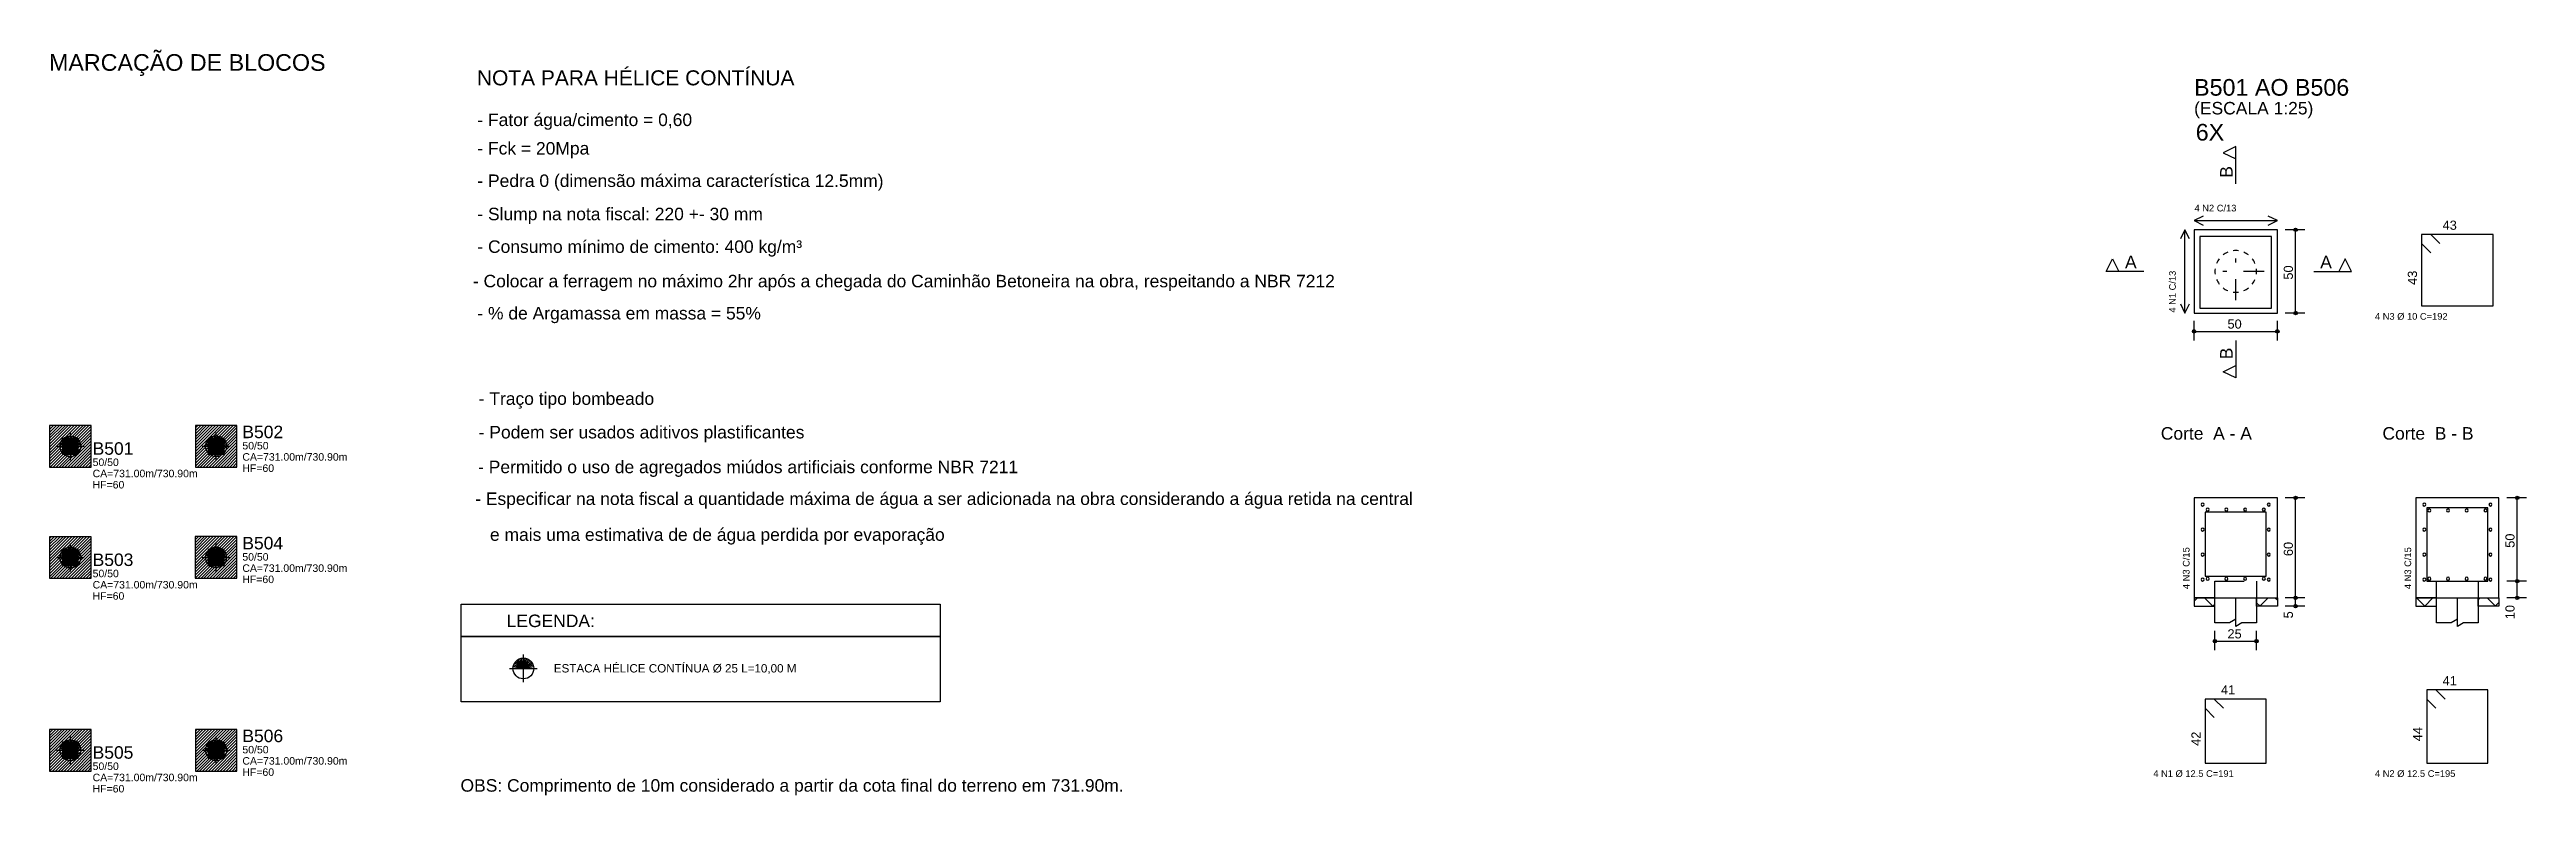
# Model space of a CAD drawing. Extents: x 3 to 128, y 2 to 83.
# Drawn here: x 68 to 127.5, y 65 to 82.9 of the extents above; entities that cross this region are included whole.
import ezdxf

# ---------------------------------------------------------------- set-up
doc = ezdxf.new("R2010")
doc.units = 0
doc.header["$MEASUREMENT"] = 0
doc.linetypes.add('ESTILO_TQS_0001', pattern=[1, 0.7, -0.3])
doc.linetypes.add('ESTILO_TQS_0003', pattern=[1.5, 0.5, -0.4, 0.1, -0.5])
for name, color, linetype in [('1', 3, 'CONTINUOUS'), ('18', 6, 'CONTINUOUS'), ('19', 253, 'CONTINUOUS'), ('21', 172, 'CONTINUOUS'), ('23', 100, 'CONTINUOUS'), ('3', 7, 'CONTINUOUS'), ('36', 7, 'CONTINUOUS'), ('6', 178, 'CONTINUOUS'), ('8', 178, 'CONTINUOUS'), ('9', 8, 'CONTINUOUS')]:
    doc.layers.add(name, color=color, linetype=linetype)
doc.styles.add('TQS_ARIAL', font='arial.ttf')

msp = doc.modelspace()

# ---------------------------------------------------------------- texts
at = {"layer": '23', "color": 100, "linetype": 'Continuous', "style": 'TQS_ARIAL'}
for s, height, p in [('MARCAÇÃO DE BLOCOS', 0.4, (67.939154, 82.434808)), ('NOTA PARA HÉLICE CONTÍNUA', 0.36, (78.220332, 82.086128)), ('- Fator água/cimento = 0,60', 0.3, (78.230131, 81.108252)), ('- Fck = 20Mpa', 0.3, (78.230131, 80.423567)), ('- Pedra 0 (dimensão máxima característica 12.5mm)', 0.3, (78.230131, 79.645089)), ('- Slump na nota fiscal: 220 +- 30 mm', 0.3, (78.230131, 78.846421)), ('- Consumo mínimo de cimento: 400 kg/m³', 0.3, (78.230131, 78.062221)), ('- Colocar a ferragem no máximo 2hr após a chegada do Caminhão Betoneira na obra, respeitando a NBR 7212', 0.3, (78.12319, 77.235304)), ('- % de Argamassa em massa = 55%', 0.3, (78.230131, 76.463094)), ('- Traço tipo bombeado', 0.3, (78.261907, 74.412511)), ('- Podem ser usados aditivos plastificantes', 0.3, (78.261907, 73.605987)), ('- Permitido o uso de agregados miúdos artificiais conforme NBR 7211', 0.3, (78.24815, 72.771267)), ('- Especificar na nota fiscal a quantidade máxima de água a ser adicionada na obra considerando a água retida na central', 0.3, (78.178222, 72.008107)), (' e mais uma estimativa de de água perdida por evaporação', 0.3, (78.416641, 71.146493)), ('OBS: Comprimento de 10m considerado a partir da cota final do terreno em 731.90m.', 0.3, (77.825603, 65.122445))]:
    msp.add_text(s, height=height, dxfattribs=at).set_placement(p)
at = {"layer": '3', "color": 7, "linetype": 'Continuous', "style": 'TQS_ARIAL'}
for s, height, p in [('(ESCALA 1:25)', 0.3, (119.47493, 81.38732)), ('6X', 0.4, (119.514173, 80.759971)), ('4 N2 C/13', 0.16, (119.48493, 79.05732)), (' 43 ', 0.22, (125.35993, 78.61732)), ('A', 0.3, (117.81493, 77.69232)), ('A', 0.3, (122.50493, 77.69232)), ('50', 0.22, (120.27693, 76.24332)), ('4 N3 %%c 10 C=192', 0.16, (123.81993, 76.45732)), ('Corte  A - A', 0.3, (118.67493, 73.57732)), ('Corte  B - B', 0.3, (123.99993, 73.57732)), ('25', 0.22, (120.27693, 68.80332)), (' 41 ', 0.22, (125.35993, 67.67732)), (' 41 ', 0.22, (120.03493, 67.45732)), ('4 N1 %%c 12.5 C=191', 0.16, (118.49493, 65.47732)), ('4 N2 %%c 12.5 C=195', 0.16, (123.81993, 65.47732))]:
    msp.add_text(s, height=height, dxfattribs=at).set_placement(p)
for s, height, p in [('B', 0.3, (120.39993, 79.86732)), ('4 N1 C/13', 0.16, (119.03493, 76.62732)), ('50', 0.22, (121.84893, 77.41932)), (' 43 ', 0.22, (124.82993, 77.20732)), ('B', 0.3, (120.39993, 75.50732)), ('4 N3 C/15', 0.16, (119.36493, 69.98732)), ('60', 0.22, (121.84893, 70.77932)), ('4 N3 C/15', 0.16, (124.68993, 69.98732)), ('50', 0.22, (127.17393, 70.97932)), ('5', 0.22, (121.84893, 69.283987)), ('10', 0.22, (127.17393, 69.263987)), (' 44 ', 0.22, (124.95493, 66.24732)), (' 42 ', 0.22, (119.62993, 66.13732))]:
    msp.add_text(s, height=height, rotation=90, dxfattribs=at).set_placement(p)
at = {"layer": '36', "color": 7, "linetype": 'Continuous', "style": 'TQS_ARIAL'}
for s, height, p in [('B502', 0.3, (72.585472, 73.612312)), ('B501', 0.3, (68.987244, 73.214077)), ('50/50', 0.18, (72.585472, 73.342312)), ('CA=731.00m/730.90m', 0.18, (72.585472, 73.072312)), ('50/50', 0.18, (68.987244, 72.944077)), ('CA=731.00m/730.90m', 0.18, (68.987244, 72.674077)), ('HF=60', 0.18, (72.585472, 72.802312)), ('HF=60', 0.18, (68.987244, 72.404077)), ('B503', 0.3, (68.987244, 70.54234)), ('50/50', 0.18, (72.583933, 70.671438)), ('B504', 0.3, (72.583933, 70.941438)), ('50/50', 0.18, (68.987244, 70.27234)), ('CA=731.00m/730.90m', 0.18, (72.583933, 70.401438)), ('HF=60', 0.18, (72.583933, 70.131438)), ('CA=731.00m/730.90m', 0.18, (68.987244, 70.00234)), ('HF=60', 0.18, (68.987244, 69.73234)), ('B505', 0.3, (68.987243, 65.913947)), ('50/50', 0.18, (72.585471, 66.042182)), ('B506', 0.3, (72.585471, 66.312182)), ('50/50', 0.18, (68.987243, 65.643947)), ('CA=731.00m/730.90m', 0.18, (68.987243, 65.373947)), ('CA=731.00m/730.90m', 0.18, (72.585471, 65.772182)), ('HF=60', 0.18, (72.585471, 65.502182)), ('HF=60', 0.18, (68.987243, 65.103947))]:
    msp.add_text(s, height=height, dxfattribs=at).set_placement(p)
at = {"layer": '6', "color": 178, "linetype": 'Continuous', "style": 'TQS_ARIAL'}
msp.add_text('B501 AO B506', height=0.4, dxfattribs=at).set_placement((119.47493, 81.83732))
at = {"layer": '8', "color": 178, "linetype": 'Continuous', "style": 'TQS_ARIAL'}
for s, height, p in [('LEGENDA:', 0.3, (78.934482, 69.075415)), ('ESTACA HÉLICE CONTÍNUA %%c 25 L=10,00 M', 0.2, (80.06677, 67.985127))]:
    msp.add_text(s, height=height, dxfattribs=at).set_placement(p)

# ---------------------------------------------------------------- linework, layer by layer
at = {"layer": '1', "color": 3, "linetype": 'Continuous'}
for p, q in [((68.451969, 73.418001), (68.451969, 73.418001)), ((71.955052, 73.418213), (71.955052, 73.418213)), ((68.451969, 70.746264), (68.451969, 70.746264)), ((71.953513, 70.74734), (71.953513, 70.74734)), ((68.451968, 66.117871), (68.451968, 66.117871)), ((71.955051, 66.118083), (71.955051, 66.118083))]:
    msp.add_line(p, q, dxfattribs=at)
at = {"layer": '18', "color": 6, "linetype": 'Continuous'}
for p, q in [((67.951969, 72.972427), (68.897543, 73.918001)), ((67.951969, 73.043138), (68.826832, 73.918001)), ((67.951969, 73.113849), (68.756122, 73.918001)), ((67.951969, 73.184559), (68.685411, 73.918001)), ((67.951969, 73.25527), (68.6147, 73.918001)), ((67.951969, 73.325981), (68.543989, 73.918001)), ((67.951969, 73.396691), (68.473279, 73.918001)), ((67.951969, 73.467402), (68.402568, 73.918001)), ((67.951969, 73.538113), (68.331857, 73.918001)), ((67.951969, 73.608823), (68.261147, 73.918001)), ((67.951969, 73.679534), (68.190436, 73.918001)), ((67.951969, 73.750245), (68.119725, 73.918001)), ((67.951969, 73.820955), (68.049015, 73.918001)), ((67.951969, 73.891666), (67.978304, 73.918001)), ((67.968254, 72.918001), (68.951969, 73.901717)), ((68.038964, 72.918001), (68.951969, 73.831006)), ((71.455052, 72.939976), (72.433289, 73.918213)), ((71.455052, 73.010687), (72.362578, 73.918213)), ((71.455052, 73.081397), (72.291868, 73.918213)), ((71.455052, 73.152108), (72.221157, 73.918213)), ((71.455052, 73.222819), (72.150446, 73.918213)), ((71.455052, 73.293529), (72.079736, 73.918213)), ((71.455052, 73.36424), (72.009025, 73.918213)), ((71.455052, 73.434951), (71.938314, 73.918213)), ((71.455052, 73.505661), (71.867604, 73.918213)), ((71.455052, 73.576372), (71.796893, 73.918213)), ((71.455052, 73.647083), (71.726182, 73.918213)), ((71.455052, 73.717793), (71.655472, 73.918213)), ((71.455052, 73.788504), (71.584761, 73.918213)), ((71.455052, 73.859215), (71.51405, 73.918213)), ((71.504, 72.918213), (72.455052, 73.869265)), ((71.57471, 72.918213), (72.455052, 73.798555)), ((68.109675, 72.918001), (68.951969, 73.760295)), ((68.180386, 72.918001), (68.951969, 73.689585)), ((68.251096, 72.918001), (68.951969, 73.618874)), ((68.321807, 72.918001), (68.951969, 73.548163)), ((68.392518, 72.918001), (68.951969, 73.477453)), ((68.463228, 72.918001), (68.951969, 73.406742)), ((68.533939, 72.918001), (68.951969, 73.336031)), ((68.60465, 72.918001), (68.951969, 73.265321)), ((71.645421, 72.918213), (72.455052, 73.727844)), ((71.716132, 72.918213), (72.455052, 73.657133)), ((71.786842, 72.918213), (72.455052, 73.586422)), ((71.857553, 72.918213), (72.455052, 73.515712)), ((71.928264, 72.918213), (72.455052, 73.445001)), ((71.998975, 72.918213), (72.455052, 73.37429)), ((72.069685, 72.918213), (72.455052, 73.30358)), ((72.140396, 72.918213), (72.455052, 73.232869)), ((68.67536, 72.918001), (68.951969, 73.19461)), ((68.746071, 72.918001), (68.951969, 73.123899)), ((68.816782, 72.918001), (68.951969, 73.053189)), ((68.887492, 72.918001), (68.951969, 72.982478)), ((72.211107, 72.918213), (72.455052, 73.162158)), ((72.281817, 72.918213), (72.455052, 73.091448)), ((72.352528, 72.918213), (72.455052, 73.020737)), ((72.423239, 72.918213), (72.455052, 72.950026)), ((67.951969, 70.285421), (68.912812, 71.246264)), ((67.951969, 70.356132), (68.842101, 71.246264)), ((67.951969, 70.426843), (68.77139, 71.246264)), ((67.951969, 70.497553), (68.70068, 71.246264)), ((67.951969, 70.568264), (68.629969, 71.246264)), ((67.951969, 70.638975), (68.559258, 71.246264)), ((67.951969, 70.709685), (68.488548, 71.246264)), ((67.951969, 70.780396), (68.417837, 71.246264)), ((67.951969, 70.851107), (68.347126, 71.246264)), ((67.951969, 70.921817), (68.276416, 71.246264)), ((67.951969, 70.992528), (68.205705, 71.246264)), ((67.951969, 71.063239), (68.134994, 71.246264)), ((67.951969, 71.133949), (68.064284, 71.246264)), ((67.951969, 71.20466), (67.993573, 71.246264)), ((67.983522, 70.246264), (68.951969, 71.21471)), ((68.054233, 70.246264), (68.951969, 71.144)), ((68.124944, 70.246264), (68.951969, 71.073289)), ((68.195655, 70.246264), (68.951969, 71.002578)), ((68.266365, 70.246264), (68.951969, 70.931868)), ((68.337076, 70.246264), (68.951969, 70.861157)), ((71.453513, 70.251431), (72.449421, 71.24734)), ((71.453513, 70.322142), (72.37871, 71.24734)), ((71.453513, 70.392853), (72.308, 71.24734)), ((71.453513, 70.463564), (72.237289, 71.24734)), ((71.453513, 70.534274), (72.166578, 71.24734)), ((71.453513, 70.604985), (72.095868, 71.24734)), ((71.453513, 70.675696), (72.025157, 71.24734)), ((71.453513, 70.746406), (71.954446, 71.24734)), ((71.453513, 70.817117), (71.883736, 71.24734)), ((71.453513, 70.887828), (71.813025, 71.24734)), ((71.453513, 70.958538), (71.742314, 71.24734)), ((71.453513, 71.029249), (71.671604, 71.24734)), ((71.453513, 71.09996), (71.600893, 71.24734)), ((71.453513, 71.17067), (71.530182, 71.24734)), ((71.453513, 71.241381), (71.459472, 71.24734)), ((71.520132, 70.24734), (72.453513, 71.180721)), ((71.590842, 70.24734), (72.453513, 71.11001)), ((71.661553, 70.24734), (72.453513, 71.039299)), ((71.732264, 70.24734), (72.453513, 70.968589)), ((71.802974, 70.24734), (72.453513, 70.897878)), ((71.873685, 70.24734), (72.453513, 70.827167)), ((68.407787, 70.246264), (68.951969, 70.790446)), ((68.478497, 70.246264), (68.951969, 70.719736)), ((68.549208, 70.246264), (68.951969, 70.649025)), ((68.619919, 70.246264), (68.951969, 70.578314)), ((68.690629, 70.246264), (68.951969, 70.507604)), ((68.76134, 70.246264), (68.951969, 70.436893)), ((68.832051, 70.246264), (68.951969, 70.366182)), ((68.902761, 70.246264), (68.951969, 70.295472)), ((71.944396, 70.24734), (72.453513, 70.756457)), ((72.015106, 70.24734), (72.453513, 70.685746)), ((72.085817, 70.24734), (72.453513, 70.615035)), ((72.156528, 70.24734), (72.453513, 70.544325)), ((72.227238, 70.24734), (72.453513, 70.473614)), ((72.297949, 70.24734), (72.453513, 70.402903)), ((72.36866, 70.24734), (72.453513, 70.332193)), ((72.439371, 70.24734), (72.453513, 70.261482)), ((67.951968, 65.617871), (68.951968, 66.617871)), ((67.951968, 65.689226), (68.880613, 66.617871)), ((67.951968, 65.759937), (68.809902, 66.617871)), ((67.951968, 65.830648), (68.739191, 66.617871)), ((67.951968, 65.901358), (68.66848, 66.617871)), ((67.951968, 65.972069), (68.59777, 66.617871)), ((67.951968, 66.04278), (68.527059, 66.617871)), ((67.951968, 66.113491), (68.456348, 66.617871)), ((67.951968, 66.184201), (68.385638, 66.617871)), ((67.951968, 66.254912), (68.314927, 66.617871)), ((67.951968, 66.325623), (68.244216, 66.617871)), ((67.951968, 66.396333), (68.173506, 66.617871)), ((67.951968, 66.467044), (68.102795, 66.617871)), ((67.951968, 66.537755), (68.032084, 66.617871)), ((67.951968, 66.608465), (67.961374, 66.617871)), ((68.022034, 65.617871), (68.951968, 66.547805)), ((68.092745, 65.617871), (68.951968, 66.477094)), ((68.163455, 65.617871), (68.951968, 66.406384)), ((68.234166, 65.617871), (68.951968, 66.335673)), ((68.304877, 65.617871), (68.951968, 66.264962)), ((68.375587, 65.617871), (68.951968, 66.194252)), ((68.446298, 65.617871), (68.951968, 66.123541)), ((71.455051, 65.656775), (72.416359, 66.618083)), ((71.455051, 65.727486), (72.345648, 66.618083)), ((71.455051, 65.798196), (72.274937, 66.618083)), ((71.455051, 65.868907), (72.204227, 66.618083)), ((71.455051, 65.939618), (72.133516, 66.618083)), ((71.455051, 66.010328), (72.062805, 66.618083)), ((71.455051, 66.081039), (71.992095, 66.618083)), ((71.455051, 66.15175), (71.921384, 66.618083)), ((71.455051, 66.22246), (71.850673, 66.618083)), ((71.455051, 66.293171), (71.779963, 66.618083)), ((71.455051, 66.363882), (71.709252, 66.618083)), ((71.455051, 66.434592), (71.638541, 66.618083)), ((71.455051, 66.505303), (71.567831, 66.618083)), ((71.455051, 66.576014), (71.49712, 66.618083)), ((71.487069, 65.618083), (72.455051, 66.586064)), ((71.55778, 65.618083), (72.455051, 66.515354)), ((71.628491, 65.618083), (72.455051, 66.444643)), ((71.699201, 65.618083), (72.455051, 66.373932)), ((71.769912, 65.618083), (72.455051, 66.303222)), ((71.840623, 65.618083), (72.455051, 66.232511)), ((71.911334, 65.618083), (72.455051, 66.1618)), ((71.982044, 65.618083), (72.455051, 66.09109)), ((68.517009, 65.617871), (68.951968, 66.05283)), ((68.587719, 65.617871), (68.951968, 65.98212)), ((68.65843, 65.617871), (68.951968, 65.911409)), ((68.729141, 65.617871), (68.951968, 65.840698)), ((68.799851, 65.617871), (68.951968, 65.769988)), ((68.870562, 65.617871), (68.951968, 65.699277)), ((68.941273, 65.617871), (68.951968, 65.628566)), ((72.052755, 65.618083), (72.455051, 66.020379)), ((72.123466, 65.618083), (72.455051, 65.949668)), ((72.194176, 65.618083), (72.455051, 65.878958)), ((72.264887, 65.618083), (72.455051, 65.808247)), ((72.335598, 65.618083), (72.455051, 65.737536)), ((72.406308, 65.618083), (72.455051, 65.666825))]:
    msp.add_line(p, q, dxfattribs=at)
for points in [[(67.951969, 72.918001), (68.951969, 72.918001), (68.951969, 73.918001), (67.951969, 73.918001), (67.951969, 72.918001)], [(71.455052, 72.918213), (72.455052, 72.918213), (72.455052, 73.918213), (71.455052, 73.918213), (71.455052, 72.918213)], [(67.951969, 70.246264), (68.951969, 70.246264), (68.951969, 71.246264), (67.951969, 71.246264), (67.951969, 70.246264)], [(71.453513, 70.24734), (72.453513, 70.24734), (72.453513, 71.24734), (71.453513, 71.24734), (71.453513, 70.24734)], [(67.951968, 65.617871), (68.951968, 65.617871), (68.951968, 66.617871), (67.951968, 66.617871), (67.951968, 65.617871)], [(71.455051, 65.618083), (72.455051, 65.618083), (72.455051, 66.618083), (71.455051, 66.618083), (71.455051, 65.618083)]]:
    msp.add_lwpolyline(points, dxfattribs=at)
at = {"layer": '19', "color": 253, "linetype": 'Continuous'}
for p, q in [((68.261969, 73.240001), (68.629969, 73.608001)), ((68.261969, 73.254143), (68.615827, 73.608001)), ((68.261969, 73.268285), (68.601685, 73.608001)), ((68.261969, 73.282427), (68.587543, 73.608001)), ((68.261969, 73.296569), (68.573401, 73.608001)), ((68.261969, 73.310712), (68.559259, 73.608001)), ((68.261969, 73.324854), (68.545116, 73.608001)), ((68.261969, 73.338996), (68.530974, 73.608001)), ((68.261969, 73.353138), (68.516832, 73.608001)), ((68.261969, 73.36728), (68.50269, 73.608001)), ((68.261969, 73.381422), (68.488548, 73.608001)), ((68.261969, 73.395564), (68.474406, 73.608001)), ((68.261969, 73.409707), (68.460264, 73.608001)), ((68.261969, 73.423849), (68.446122, 73.608001)), ((68.261969, 73.437991), (68.431979, 73.608001)), ((68.261969, 73.452133), (68.417837, 73.608001)), ((68.261969, 73.466275), (68.403695, 73.608001)), ((68.261969, 73.480417), (68.389553, 73.608001)), ((68.261969, 73.494559), (68.375411, 73.608001)), ((68.261969, 73.508702), (68.361269, 73.608001)), ((68.261969, 73.522844), (68.347127, 73.608001)), ((68.261969, 73.536986), (68.332984, 73.608001)), ((68.261969, 73.551128), (68.318842, 73.608001)), ((68.261969, 73.56527), (68.3047, 73.608001)), ((68.261969, 73.579412), (68.290558, 73.608001)), ((68.261969, 73.593554), (68.276416, 73.608001)), ((68.261969, 73.597793), (68.631761, 73.228001)), ((68.261969, 73.583651), (68.617619, 73.228001)), ((68.261969, 73.569509), (68.603477, 73.228001)), ((68.261969, 73.555367), (68.589335, 73.228001)), ((68.261969, 73.541225), (68.575193, 73.228001)), ((68.261969, 73.527083), (68.561051, 73.228001)), ((68.261969, 73.51294), (68.546909, 73.228001)), ((68.261969, 73.498798), (68.532766, 73.228001)), ((68.261969, 73.484656), (68.518624, 73.228001)), ((68.261969, 73.470514), (68.504482, 73.228001)), ((68.261969, 73.456372), (68.49034, 73.228001)), ((68.261969, 73.44223), (68.476198, 73.228001)), ((68.261969, 73.428088), (68.462056, 73.228001)), ((68.261969, 73.413945), (68.447914, 73.228001)), ((68.261969, 73.399803), (68.433772, 73.228001)), ((68.261969, 73.385661), (68.419629, 73.228001)), ((68.261969, 73.371519), (68.405487, 73.228001)), ((68.261969, 73.357377), (68.391345, 73.228001)), ((68.261969, 73.343235), (68.377203, 73.228001)), ((68.261969, 73.329093), (68.363061, 73.228001)), ((68.261969, 73.314951), (68.348919, 73.228001)), ((68.261969, 73.300808), (68.334777, 73.228001)), ((68.261969, 73.286666), (68.320634, 73.228001)), ((68.261969, 73.272524), (68.306492, 73.228001)), ((68.261969, 73.258382), (68.29235, 73.228001)), ((68.261969, 73.24424), (68.278208, 73.228001)), ((68.261969, 73.230098), (68.264066, 73.228001)), ((68.264111, 73.228001), (68.641969, 73.605859)), ((68.265904, 73.608001), (68.641969, 73.231935)), ((68.278254, 73.228001), (68.641969, 73.591717)), ((68.280046, 73.608001), (68.641969, 73.246078)), ((68.292396, 73.228001), (68.641969, 73.577575)), ((68.294188, 73.608001), (68.641969, 73.26022)), ((68.306538, 73.228001), (68.641969, 73.563432)), ((68.30833, 73.608001), (68.641969, 73.274362)), ((68.32068, 73.228001), (68.641969, 73.54929)), ((68.322472, 73.608001), (68.641969, 73.288504)), ((68.334822, 73.228001), (68.641969, 73.535148)), ((68.336614, 73.608001), (68.641969, 73.302646)), ((68.348964, 73.228001), (68.641969, 73.521006)), ((68.350756, 73.608001), (68.641969, 73.316788)), ((68.363106, 73.228001), (68.641969, 73.506864)), ((68.364899, 73.608001), (68.641969, 73.33093)), ((68.377248, 73.228001), (68.641969, 73.492722)), ((68.379041, 73.608001), (68.641969, 73.345072)), ((68.391391, 73.228001), (68.641969, 73.47858)), ((68.393183, 73.608001), (68.641969, 73.359215)), ((68.405533, 73.228001), (68.641969, 73.464437)), ((68.407325, 73.608001), (68.641969, 73.373357)), ((68.419675, 73.228001), (68.641969, 73.450295)), ((68.421467, 73.608001), (68.641969, 73.387499)), ((68.433817, 73.228001), (68.641969, 73.436153)), ((68.435609, 73.608001), (68.641969, 73.401641)), ((68.447959, 73.228001), (68.641969, 73.422011)), ((68.449751, 73.608001), (68.641969, 73.415783)), ((68.462101, 73.228001), (68.641969, 73.407869)), ((68.463893, 73.608001), (68.641969, 73.429925)), ((68.476243, 73.228001), (68.641969, 73.393727)), ((68.478036, 73.608001), (68.641969, 73.444067)), ((68.490386, 73.228001), (68.641969, 73.379585)), ((68.492178, 73.608001), (68.641969, 73.45821)), ((68.504528, 73.228001), (68.641969, 73.365442)), ((68.50632, 73.608001), (68.641969, 73.472352)), ((68.51867, 73.228001), (68.641969, 73.3513)), ((68.520462, 73.608001), (68.641969, 73.486494)), ((68.532812, 73.228001), (68.641969, 73.337158)), ((68.534604, 73.608001), (68.641969, 73.500636)), ((68.546954, 73.228001), (68.641969, 73.323016)), ((68.548746, 73.608001), (68.641969, 73.514778)), ((68.561096, 73.228001), (68.641969, 73.308874)), ((68.562888, 73.608001), (68.641969, 73.52892)), ((68.575238, 73.228001), (68.641969, 73.294732)), ((68.577031, 73.608001), (68.641969, 73.543062)), ((68.589381, 73.228001), (68.641969, 73.28059)), ((68.591173, 73.608001), (68.641969, 73.557205)), ((68.603523, 73.228001), (68.641969, 73.266448)), ((68.605315, 73.608001), (68.641969, 73.571347)), ((68.617665, 73.228001), (68.641969, 73.252305)), ((68.619457, 73.608001), (68.641969, 73.585489)), ((68.631807, 73.228001), (68.641969, 73.238163)), ((68.633599, 73.608001), (68.641969, 73.599631)), ((71.765052, 73.235834), (72.137431, 73.608213)), ((71.765052, 73.249976), (72.123289, 73.608213)), ((71.765052, 73.264118), (72.109147, 73.608213)), ((71.765052, 73.27826), (72.095005, 73.608213)), ((71.765052, 73.292402), (72.080863, 73.608213)), ((71.765052, 73.306544), (72.066721, 73.608213)), ((71.765052, 73.320687), (72.052578, 73.608213)), ((71.765052, 73.334829), (72.038436, 73.608213)), ((71.765052, 73.348971), (72.024294, 73.608213)), ((71.765052, 73.363113), (72.010152, 73.608213)), ((71.765052, 73.377255), (71.99601, 73.608213)), ((71.765052, 73.391397), (71.981868, 73.608213)), ((71.765052, 73.405539), (71.967726, 73.608213)), ((71.765052, 73.419681), (71.953583, 73.608213)), ((71.765052, 73.433824), (71.939441, 73.608213)), ((71.765052, 73.447966), (71.925299, 73.608213)), ((71.765052, 73.462108), (71.911157, 73.608213)), ((71.765052, 73.47625), (71.897015, 73.608213)), ((71.765052, 73.490392), (71.882873, 73.608213)), ((71.765052, 73.504534), (71.868731, 73.608213)), ((71.765052, 73.518676), (71.854589, 73.608213)), ((71.765052, 73.532819), (71.840446, 73.608213)), ((71.765052, 73.546961), (71.826304, 73.608213)), ((71.765052, 73.561103), (71.812162, 73.608213)), ((71.765052, 73.575245), (71.79802, 73.608213)), ((71.765052, 73.589387), (71.783878, 73.608213)), ((71.765052, 73.603529), (71.769736, 73.608213)), ((71.765052, 73.60196), (72.138799, 73.228213)), ((71.765052, 73.587818), (72.124657, 73.228213)), ((71.765052, 73.573676), (72.110514, 73.228213)), ((71.765052, 73.559534), (72.096372, 73.228213)), ((71.765052, 73.545392), (72.08223, 73.228213)), ((71.765052, 73.53125), (72.068088, 73.228213)), ((71.765052, 73.517108), (72.053946, 73.228213)), ((71.765052, 73.502965), (72.039804, 73.228213)), ((71.765052, 73.488823), (72.025662, 73.228213)), ((71.765052, 73.474681), (72.01152, 73.228213)), ((71.765052, 73.460539), (71.997377, 73.228213)), ((71.765052, 73.446397), (71.983235, 73.228213)), ((71.765052, 73.432255), (71.969093, 73.228213)), ((71.765052, 73.418113), (71.954951, 73.228213)), ((71.765052, 73.403971), (71.940809, 73.228213)), ((71.765052, 73.389828), (71.926667, 73.228213)), ((71.765052, 73.375686), (71.912525, 73.228213)), ((71.765052, 73.361544), (71.898382, 73.228213)), ((71.765052, 73.347402), (71.88424, 73.228213)), ((71.765052, 73.33326), (71.870098, 73.228213)), ((71.765052, 73.319118), (71.855956, 73.228213)), ((71.765052, 73.304976), (71.841814, 73.228213)), ((71.765052, 73.290833), (71.827672, 73.228213)), ((71.765052, 73.276691), (71.81353, 73.228213)), ((71.765052, 73.262549), (71.799387, 73.228213)), ((71.765052, 73.248407), (71.785245, 73.228213)), ((71.765052, 73.234265), (71.771103, 73.228213)), ((71.771573, 73.228213), (72.145052, 73.601692)), ((71.772941, 73.608213), (72.145052, 73.236103)), ((71.785716, 73.228213), (72.145052, 73.587549)), ((71.787083, 73.608213), (72.145052, 73.250245)), ((71.799858, 73.228213), (72.145052, 73.573407)), ((71.801225, 73.608213), (72.145052, 73.264387)), ((71.814, 73.228213), (72.145052, 73.559265)), ((71.815367, 73.608213), (72.145052, 73.278529)), ((71.828142, 73.228213), (72.145052, 73.545123)), ((71.829509, 73.608213), (72.145052, 73.292671)), ((71.842284, 73.228213), (72.145052, 73.530981)), ((71.843652, 73.608213), (72.145052, 73.306813)), ((71.856426, 73.228213), (72.145052, 73.516839)), ((71.857794, 73.608213), (72.145052, 73.320955)), ((71.870568, 73.228213), (72.145052, 73.502697)), ((71.871936, 73.608213), (72.145052, 73.335098)), ((71.88471, 73.228213), (72.145052, 73.488555)), ((71.886078, 73.608213), (72.145052, 73.34924)), ((71.898853, 73.228213), (72.145052, 73.474412)), ((71.90022, 73.608213), (72.145052, 73.363382)), ((71.912995, 73.228213), (72.145052, 73.46027)), ((71.914362, 73.608213), (72.145052, 73.377524)), ((71.927137, 73.228213), (72.145052, 73.446128)), ((71.928504, 73.608213), (72.145052, 73.391666)), ((71.941279, 73.228213), (72.145052, 73.431986)), ((71.942646, 73.608213), (72.145052, 73.405808)), ((71.955421, 73.228213), (72.145052, 73.417844)), ((71.956789, 73.608213), (72.145052, 73.41995)), ((71.969563, 73.228213), (72.145052, 73.403702)), ((71.970931, 73.608213), (72.145052, 73.434092)), ((71.983705, 73.228213), (72.145052, 73.38956)), ((71.985073, 73.608213), (72.145052, 73.448235)), ((71.997848, 73.228213), (72.145052, 73.375417)), ((71.999215, 73.608213), (72.145052, 73.462377)), ((72.01199, 73.228213), (72.145052, 73.361275)), ((72.013357, 73.608213), (72.145052, 73.476519)), ((72.026132, 73.228213), (72.145052, 73.347133)), ((72.027499, 73.608213), (72.145052, 73.490661)), ((72.040274, 73.228213), (72.145052, 73.332991)), ((72.041641, 73.608213), (72.145052, 73.504803)), ((72.054416, 73.228213), (72.145052, 73.318849)), ((72.055784, 73.608213), (72.145052, 73.518945)), ((72.068558, 73.228213), (72.145052, 73.304707)), ((72.069926, 73.608213), (72.145052, 73.533087)), ((72.0827, 73.228213), (72.145052, 73.290565)), ((72.084068, 73.608213), (72.145052, 73.54723)), ((72.096842, 73.228213), (72.145052, 73.276422)), ((72.09821, 73.608213), (72.145052, 73.561372)), ((72.110985, 73.228213), (72.145052, 73.26228)), ((72.112352, 73.608213), (72.145052, 73.575514)), ((72.125127, 73.228213), (72.145052, 73.248138)), ((72.126494, 73.608213), (72.145052, 73.589656)), ((72.139269, 73.228213), (72.145052, 73.233996)), ((72.140636, 73.608213), (72.145052, 73.603798)), ((68.261969, 70.567137), (68.631096, 70.936264)), ((68.261969, 70.581279), (68.616954, 70.936264)), ((68.261969, 70.595421), (68.602812, 70.936264)), ((68.261969, 70.609563), (68.58867, 70.936264)), ((68.261969, 70.623705), (68.574528, 70.936264)), ((68.261969, 70.637848), (68.560385, 70.936264)), ((68.261969, 70.65199), (68.546243, 70.936264)), ((68.261969, 70.666132), (68.532101, 70.936264)), ((68.261969, 70.680274), (68.517959, 70.936264)), ((68.261969, 70.694416), (68.503817, 70.936264)), ((68.261969, 70.708558), (68.489675, 70.936264)), ((68.261969, 70.7227), (68.475533, 70.936264)), ((68.261969, 70.736843), (68.46139, 70.936264)), ((68.261969, 70.750985), (68.447248, 70.936264)), ((68.261969, 70.765127), (68.433106, 70.936264)), ((68.261969, 70.779269), (68.418964, 70.936264)), ((68.261969, 70.793411), (68.404822, 70.936264)), ((68.261969, 70.807553), (68.39068, 70.936264)), ((68.261969, 70.821695), (68.376538, 70.936264)), ((68.261969, 70.835837), (68.362395, 70.936264)), ((68.261969, 70.84998), (68.348253, 70.936264)), ((68.261969, 70.864122), (68.334111, 70.936264)), ((68.261969, 70.878264), (68.319969, 70.936264)), ((68.261969, 70.892406), (68.305827, 70.936264)), ((68.261969, 70.906548), (68.291685, 70.936264)), ((68.261969, 70.92069), (68.277543, 70.936264)), ((68.261969, 70.934832), (68.263401, 70.936264)), ((68.261969, 70.92493), (68.630635, 70.556264)), ((68.261969, 70.910788), (68.616492, 70.556264)), ((68.261969, 70.896646), (68.60235, 70.556264)), ((68.261969, 70.882504), (68.588208, 70.556264)), ((68.261969, 70.868361), (68.574066, 70.556264)), ((68.261969, 70.854219), (68.559924, 70.556264)), ((68.261969, 70.840077), (68.545782, 70.556264)), ((68.261969, 70.825935), (68.53164, 70.556264)), ((68.264777, 70.936264), (68.641969, 70.559072)), ((68.265238, 70.556264), (68.641969, 70.932995)), ((68.278919, 70.936264), (68.641969, 70.573214)), ((68.27938, 70.556264), (68.641969, 70.918853)), ((68.293061, 70.936264), (68.641969, 70.587356)), ((68.293522, 70.556264), (68.641969, 70.90471)), ((68.307203, 70.936264), (68.641969, 70.601499)), ((68.307665, 70.556264), (68.641969, 70.890568)), ((68.321345, 70.936264), (68.641969, 70.615641)), ((68.321807, 70.556264), (68.641969, 70.876426)), ((68.335487, 70.936264), (68.641969, 70.629783)), ((68.335949, 70.556264), (68.641969, 70.862284)), ((68.34963, 70.936264), (68.641969, 70.643925)), ((68.350091, 70.556264), (68.641969, 70.848142)), ((68.363772, 70.936264), (68.641969, 70.658067)), ((68.364233, 70.556264), (68.641969, 70.834)), ((68.377914, 70.936264), (68.641969, 70.672209)), ((68.378375, 70.556264), (68.641969, 70.819858)), ((68.392056, 70.936264), (68.641969, 70.686351)), ((68.406198, 70.936264), (68.641969, 70.700494)), ((68.42034, 70.936264), (68.641969, 70.714636)), ((68.434482, 70.936264), (68.641969, 70.728778)), ((68.448625, 70.936264), (68.641969, 70.74292)), ((68.462767, 70.936264), (68.641969, 70.757062)), ((68.476909, 70.936264), (68.641969, 70.771204)), ((68.491051, 70.936264), (68.641969, 70.785346)), ((68.505193, 70.936264), (68.641969, 70.799488)), ((68.519335, 70.936264), (68.641969, 70.813631)), ((68.533477, 70.936264), (68.641969, 70.827773)), ((68.547619, 70.936264), (68.641969, 70.841915)), ((68.561762, 70.936264), (68.641969, 70.856057)), ((68.575904, 70.936264), (68.641969, 70.870199)), ((68.590046, 70.936264), (68.641969, 70.884341)), ((68.604188, 70.936264), (68.641969, 70.898483)), ((68.61833, 70.936264), (68.641969, 70.912626)), ((68.632472, 70.936264), (68.641969, 70.926768)), ((71.763513, 70.561431), (72.139421, 70.93734)), ((71.763513, 70.575574), (72.125279, 70.93734)), ((71.763513, 70.589716), (72.111137, 70.93734)), ((71.763513, 70.603858), (72.096995, 70.93734)), ((71.763513, 70.618), (72.082852, 70.93734)), ((71.763513, 70.632142), (72.06871, 70.93734)), ((71.763513, 70.646284), (72.054568, 70.93734)), ((71.763513, 70.660426), (72.040426, 70.93734)), ((71.763513, 70.674569), (72.026284, 70.93734)), ((71.763513, 70.688711), (72.012142, 70.93734)), ((71.763513, 70.702853), (71.998, 70.93734)), ((71.763513, 70.716995), (71.983858, 70.93734)), ((71.763513, 70.731137), (71.969715, 70.93734)), ((71.763513, 70.745279), (71.955573, 70.93734)), ((71.763513, 70.759421), (71.941431, 70.93734)), ((71.763513, 70.773564), (71.927289, 70.93734)), ((71.763513, 70.787706), (71.913147, 70.93734)), ((71.763513, 70.801848), (71.899005, 70.93734)), ((71.763513, 70.81599), (71.884863, 70.93734)), ((71.763513, 70.830132), (71.87072, 70.93734)), ((71.763513, 70.844274), (71.856578, 70.93734)), ((71.763513, 70.858416), (71.842436, 70.93734)), ((71.763513, 70.872558), (71.828294, 70.93734)), ((71.763513, 70.886701), (71.814152, 70.93734)), ((71.763513, 70.900843), (71.80001, 70.93734)), ((71.763513, 70.914985), (71.785868, 70.93734)), ((71.763513, 70.929127), (71.771726, 70.93734)), ((71.763513, 70.930635), (72.136809, 70.55734)), ((71.763513, 70.916493), (72.122667, 70.55734)), ((71.763513, 70.902351), (72.108525, 70.55734)), ((71.763513, 70.888209), (72.094383, 70.55734)), ((71.763513, 70.874067), (72.08024, 70.55734)), ((71.763513, 70.859925), (72.066098, 70.55734)), ((71.763513, 70.845783), (72.051956, 70.55734)), ((71.763513, 70.83164), (72.037814, 70.55734)), ((71.763513, 70.817498), (72.023672, 70.55734)), ((71.770951, 70.93734), (72.143513, 70.564778)), ((71.773563, 70.55734), (72.143513, 70.927289)), ((71.785093, 70.93734), (72.143513, 70.57892)), ((71.787705, 70.55734), (72.143513, 70.913147)), ((71.799235, 70.93734), (72.143513, 70.593062)), ((71.801847, 70.55734), (72.143513, 70.899005)), ((71.813377, 70.93734), (72.143513, 70.607204)), ((71.81599, 70.55734), (72.143513, 70.884863)), ((71.82752, 70.93734), (72.143513, 70.621346)), ((71.830132, 70.55734), (72.143513, 70.870721)), ((71.841662, 70.93734), (72.143513, 70.635488)), ((71.844274, 70.55734), (72.143513, 70.856579)), ((71.855804, 70.93734), (72.143513, 70.64963)), ((71.858416, 70.55734), (72.143513, 70.842437)), ((71.869946, 70.93734), (72.143513, 70.663773)), ((71.872558, 70.55734), (72.143513, 70.828294)), ((71.884088, 70.93734), (72.143513, 70.677915)), ((71.89823, 70.93734), (72.143513, 70.692057)), ((71.912372, 70.93734), (72.143513, 70.706199)), ((71.926515, 70.93734), (72.143513, 70.720341)), ((71.940657, 70.93734), (72.143513, 70.734483)), ((71.954799, 70.93734), (72.143513, 70.748625)), ((71.968941, 70.93734), (72.143513, 70.762767)), ((71.983083, 70.93734), (72.143513, 70.77691)), ((71.997225, 70.93734), (72.143513, 70.791052)), ((72.011367, 70.93734), (72.143513, 70.805194)), ((72.02551, 70.93734), (72.143513, 70.819336)), ((72.039652, 70.93734), (72.143513, 70.833478)), ((72.053794, 70.93734), (72.143513, 70.84762)), ((72.067936, 70.93734), (72.143513, 70.861762)), ((72.082078, 70.93734), (72.143513, 70.875905)), ((72.09622, 70.93734), (72.143513, 70.890047)), ((72.110362, 70.93734), (72.143513, 70.904189)), ((72.124504, 70.93734), (72.143513, 70.918331)), ((72.138647, 70.93734), (72.143513, 70.932473)), ((68.261969, 70.811793), (68.517498, 70.556264)), ((68.261969, 70.797651), (68.503355, 70.556264)), ((68.261969, 70.783509), (68.489213, 70.556264)), ((68.261969, 70.769367), (68.475071, 70.556264)), ((68.261969, 70.755224), (68.460929, 70.556264)), ((68.261969, 70.741082), (68.446787, 70.556264)), ((68.261969, 70.72694), (68.432645, 70.556264)), ((68.261969, 70.712798), (68.418503, 70.556264)), ((68.261969, 70.698656), (68.40436, 70.556264)), ((68.261969, 70.684514), (68.390218, 70.556264)), ((68.261969, 70.670372), (68.376076, 70.556264)), ((68.261969, 70.656229), (68.361934, 70.556264)), ((68.261969, 70.642087), (68.347792, 70.556264)), ((68.261969, 70.627945), (68.33365, 70.556264)), ((68.261969, 70.613803), (68.319508, 70.556264)), ((68.261969, 70.599661), (68.305366, 70.556264)), ((68.261969, 70.585519), (68.291223, 70.556264)), ((68.261969, 70.571377), (68.277081, 70.556264)), ((68.392517, 70.556264), (68.641969, 70.805716)), ((68.40666, 70.556264), (68.641969, 70.791573)), ((68.420802, 70.556264), (68.641969, 70.777431)), ((68.434944, 70.556264), (68.641969, 70.763289)), ((68.449086, 70.556264), (68.641969, 70.749147)), ((68.463228, 70.556264), (68.641969, 70.735005)), ((68.47737, 70.556264), (68.641969, 70.720863)), ((68.491512, 70.556264), (68.641969, 70.706721)), ((68.505655, 70.556264), (68.641969, 70.692578)), ((68.519797, 70.556264), (68.641969, 70.678436)), ((68.533939, 70.556264), (68.641969, 70.664294)), ((68.548081, 70.556264), (68.641969, 70.650152)), ((68.562223, 70.556264), (68.641969, 70.63601)), ((68.576365, 70.556264), (68.641969, 70.621868)), ((68.590507, 70.556264), (68.641969, 70.607726)), ((68.604649, 70.556264), (68.641969, 70.593584)), ((68.618792, 70.556264), (68.641969, 70.579441)), ((68.632934, 70.556264), (68.641969, 70.565299)), ((71.763513, 70.803356), (72.00953, 70.55734)), ((71.763513, 70.789214), (71.995388, 70.55734)), ((71.763513, 70.775072), (71.981245, 70.55734)), ((71.763513, 70.76093), (71.967103, 70.55734)), ((71.763513, 70.746788), (71.952961, 70.55734)), ((71.763513, 70.732646), (71.938819, 70.55734)), ((71.763513, 70.718503), (71.924677, 70.55734)), ((71.763513, 70.704361), (71.910535, 70.55734)), ((71.763513, 70.690219), (71.896393, 70.55734)), ((71.763513, 70.676077), (71.88225, 70.55734)), ((71.763513, 70.661935), (71.868108, 70.55734)), ((71.763513, 70.647793), (71.853966, 70.55734)), ((71.763513, 70.633651), (71.839824, 70.55734)), ((71.763513, 70.619508), (71.825682, 70.55734)), ((71.763513, 70.605366), (71.81154, 70.55734)), ((71.763513, 70.591224), (71.797398, 70.55734)), ((71.763513, 70.577082), (71.783256, 70.55734)), ((71.763513, 70.56294), (71.769113, 70.55734)), ((71.8867, 70.55734), (72.143513, 70.814152)), ((71.900842, 70.55734), (72.143513, 70.80001)), ((71.914985, 70.55734), (72.143513, 70.785868)), ((71.929127, 70.55734), (72.143513, 70.771726)), ((71.943269, 70.55734), (72.143513, 70.757584)), ((71.957411, 70.55734), (72.143513, 70.743442)), ((71.971553, 70.55734), (72.143513, 70.729299)), ((71.985695, 70.55734), (72.143513, 70.715157)), ((71.999837, 70.55734), (72.143513, 70.701015)), ((72.013979, 70.55734), (72.143513, 70.686873)), ((72.028122, 70.55734), (72.143513, 70.672731)), ((72.042264, 70.55734), (72.143513, 70.658589)), ((72.056406, 70.55734), (72.143513, 70.644447)), ((72.070548, 70.55734), (72.143513, 70.630305)), ((72.08469, 70.55734), (72.143513, 70.616162)), ((72.098832, 70.55734), (72.143513, 70.60202)), ((72.112974, 70.55734), (72.143513, 70.587878)), ((72.127117, 70.55734), (72.143513, 70.573736)), ((72.141259, 70.55734), (72.143513, 70.559594)), ((68.261968, 65.927871), (68.641968, 66.307871)), ((68.261968, 65.942658), (68.627181, 66.307871)), ((68.261968, 65.9568), (68.613039, 66.307871)), ((68.261968, 65.970942), (68.598897, 66.307871)), ((68.261968, 65.985084), (68.584755, 66.307871)), ((68.261968, 65.999226), (68.570613, 66.307871)), ((68.261968, 66.013369), (68.55647, 66.307871)), ((68.261968, 66.027511), (68.542328, 66.307871)), ((68.261968, 66.041653), (68.528186, 66.307871)), ((68.261968, 66.055795), (68.514044, 66.307871)), ((68.261968, 66.069937), (68.499902, 66.307871)), ((68.261968, 66.084079), (68.48576, 66.307871)), ((68.261968, 66.098221), (68.471618, 66.307871)), ((68.261968, 66.112364), (68.457475, 66.307871)), ((68.261968, 66.126506), (68.443333, 66.307871)), ((68.261968, 66.140648), (68.429191, 66.307871)), ((68.261968, 66.15479), (68.415049, 66.307871)), ((68.261968, 66.168932), (68.400907, 66.307871)), ((68.261968, 66.183074), (68.386765, 66.307871)), ((68.261968, 66.197216), (68.372623, 66.307871)), ((68.261968, 66.211358), (68.35848, 66.307871)), ((68.261968, 66.225501), (68.344338, 66.307871)), ((68.261968, 66.239643), (68.330196, 66.307871)), ((68.261968, 66.253785), (68.316054, 66.307871)), ((68.261968, 66.267927), (68.301912, 66.307871)), ((68.261968, 66.282069), (68.28777, 66.307871)), ((68.261968, 66.296211), (68.273628, 66.307871)), ((68.261968, 66.300452), (68.63455, 65.927871)), ((68.261968, 66.28631), (68.620408, 65.927871)), ((68.261968, 66.272168), (68.606265, 65.927871)), ((68.261968, 66.258026), (68.592123, 65.927871)), ((68.261968, 66.243884), (68.577981, 65.927871)), ((68.261968, 66.229742), (68.563839, 65.927871)), ((68.261968, 66.2156), (68.549697, 65.927871)), ((68.261968, 66.201457), (68.535555, 65.927871)), ((68.261968, 66.187315), (68.521413, 65.927871)), ((68.261968, 66.173173), (68.50727, 65.927871)), ((68.261968, 66.159031), (68.493128, 65.927871)), ((68.261968, 66.144889), (68.478986, 65.927871)), ((68.261968, 66.130747), (68.464844, 65.927871)), ((68.261968, 66.116605), (68.450702, 65.927871)), ((68.261968, 66.102462), (68.43656, 65.927871)), ((68.261968, 66.08832), (68.422418, 65.927871)), ((68.261968, 66.074178), (68.408275, 65.927871)), ((68.261968, 66.060036), (68.394133, 65.927871)), ((68.268692, 66.307871), (68.641968, 65.934594)), ((68.275465, 65.927871), (68.641968, 66.294374)), ((68.282834, 66.307871), (68.641968, 65.948737)), ((68.289607, 65.927871), (68.641968, 66.280231)), ((68.296976, 66.307871), (68.641968, 65.962879)), ((68.30375, 65.927871), (68.641968, 66.266089)), ((68.311118, 66.307871), (68.641968, 65.977021)), ((68.317892, 65.927871), (68.641968, 66.251947)), ((68.32526, 66.307871), (68.641968, 65.991163)), ((68.332034, 65.927871), (68.641968, 66.237805)), ((68.339402, 66.307871), (68.641968, 66.005305)), ((68.346176, 65.927871), (68.641968, 66.223663)), ((68.353545, 66.307871), (68.641968, 66.019447)), ((68.360318, 65.927871), (68.641968, 66.209521)), ((68.367687, 66.307871), (68.641968, 66.033589)), ((68.37446, 65.927871), (68.641968, 66.195379)), ((68.381829, 66.307871), (68.641968, 66.047732)), ((68.388602, 65.927871), (68.641968, 66.181237)), ((68.395971, 66.307871), (68.641968, 66.061874)), ((68.402745, 65.927871), (68.641968, 66.167094)), ((68.410113, 66.307871), (68.641968, 66.076016)), ((68.416887, 65.927871), (68.641968, 66.152952)), ((68.424255, 66.307871), (68.641968, 66.090158)), ((68.431029, 65.927871), (68.641968, 66.13881)), ((68.438397, 66.307871), (68.641968, 66.1043)), ((68.445171, 65.927871), (68.641968, 66.124668)), ((68.45254, 66.307871), (68.641968, 66.118442)), ((68.459313, 65.927871), (68.641968, 66.110526)), ((68.466682, 66.307871), (68.641968, 66.132584)), ((68.473455, 65.927871), (68.641968, 66.096384)), ((68.480824, 66.307871), (68.641968, 66.146726)), ((68.487597, 65.927871), (68.641968, 66.082242)), ((68.494966, 66.307871), (68.641968, 66.160869)), ((68.50174, 65.927871), (68.641968, 66.068099)), ((68.509108, 66.307871), (68.641968, 66.175011)), ((68.515882, 65.927871), (68.641968, 66.053957)), ((68.52325, 66.307871), (68.641968, 66.189153)), ((68.537392, 66.307871), (68.641968, 66.203295)), ((68.551534, 66.307871), (68.641968, 66.217437)), ((68.565677, 66.307871), (68.641968, 66.231579)), ((68.579819, 66.307871), (68.641968, 66.245721)), ((68.593961, 66.307871), (68.641968, 66.259864)), ((68.608103, 66.307871), (68.641968, 66.274006)), ((68.622245, 66.307871), (68.641968, 66.288148)), ((68.636387, 66.307871), (68.641968, 66.30229)), ((71.765051, 65.938491), (72.134643, 66.308083)), ((71.765051, 65.952633), (72.120501, 66.308083)), ((71.765051, 65.966775), (72.106359, 66.308083)), ((71.765051, 65.980917), (72.092217, 66.308083)), ((71.765051, 65.995059), (72.078074, 66.308083)), ((71.765051, 66.009201), (72.063932, 66.308083)), ((71.765051, 66.023344), (72.04979, 66.308083)), ((71.765051, 66.037486), (72.035648, 66.308083)), ((71.765051, 66.051628), (72.021506, 66.308083)), ((71.765051, 66.06577), (72.007364, 66.308083)), ((71.765051, 66.079912), (71.993222, 66.308083)), ((71.765051, 66.094054), (71.97908, 66.308083)), ((71.765051, 66.108196), (71.964937, 66.308083)), ((71.765051, 66.122338), (71.950795, 66.308083)), ((71.765051, 66.136481), (71.936653, 66.308083)), ((71.765051, 66.150623), (71.922511, 66.308083)), ((71.765051, 66.164765), (71.908369, 66.308083)), ((71.765051, 66.178907), (71.894227, 66.308083)), ((71.765051, 66.193049), (71.880085, 66.308083)), ((71.765051, 66.207191), (71.865942, 66.308083)), ((71.765051, 66.221333), (71.8518, 66.308083)), ((71.765051, 66.235476), (71.837658, 66.308083)), ((71.765051, 66.249618), (71.823516, 66.308083)), ((71.765051, 66.26376), (71.809374, 66.308083)), ((71.765051, 66.277902), (71.795232, 66.308083)), ((71.765051, 66.292044), (71.78109, 66.308083)), ((71.765051, 66.306186), (71.766948, 66.308083)), ((71.765051, 66.30462), (72.141587, 65.928083)), ((71.765051, 66.290477), (72.127445, 65.928083)), ((71.765051, 66.276335), (72.113303, 65.928083)), ((71.765051, 66.262193), (72.099161, 65.928083)), ((71.765051, 66.248051), (72.085018, 65.928083)), ((71.765051, 66.233909), (72.070876, 65.928083)), ((71.765051, 66.219767), (72.056734, 65.928083)), ((71.765051, 66.205625), (72.042592, 65.928083)), ((71.765051, 66.191482), (72.02845, 65.928083)), ((71.765051, 66.17734), (72.014308, 65.928083)), ((71.765051, 66.163198), (72.000166, 65.928083)), ((71.765051, 66.149056), (71.986023, 65.928083)), ((71.765051, 66.134914), (71.971881, 65.928083)), ((71.765051, 66.120772), (71.957739, 65.928083)), ((71.765051, 66.10663), (71.943597, 65.928083)), ((71.765051, 66.092487), (71.929455, 65.928083)), ((71.765051, 66.078345), (71.915313, 65.928083)), ((71.765051, 66.064203), (71.901171, 65.928083)), ((71.768785, 65.928083), (72.145051, 66.304349)), ((71.775729, 66.308083), (72.145051, 65.938762)), ((71.782927, 65.928083), (72.145051, 66.290206)), ((71.789871, 66.308083), (72.145051, 65.952904)), ((71.797069, 65.928083), (72.145051, 66.276064)), ((71.804013, 66.308083), (72.145051, 65.967046)), ((71.811212, 65.928083), (72.145051, 66.261922)), ((71.818155, 66.308083), (72.145051, 65.981188)), ((71.825354, 65.928083), (72.145051, 66.24778)), ((71.832298, 66.308083), (72.145051, 65.99533)), ((71.839496, 65.928083), (72.145051, 66.233638)), ((71.84644, 66.308083), (72.145051, 66.009472)), ((71.853638, 65.928083), (72.145051, 66.219496)), ((71.860582, 66.308083), (72.145051, 66.023614)), ((71.86778, 65.928083), (72.145051, 66.205354)), ((71.874724, 66.308083), (72.145051, 66.037757)), ((71.881922, 65.928083), (72.145051, 66.191211)), ((71.888866, 66.308083), (72.145051, 66.051899)), ((71.896064, 65.928083), (72.145051, 66.177069)), ((71.903008, 66.308083), (72.145051, 66.066041)), ((71.910207, 65.928083), (72.145051, 66.162927)), ((71.91715, 66.308083), (72.145051, 66.080183)), ((71.924349, 65.928083), (72.145051, 66.148785)), ((71.931293, 66.308083), (72.145051, 66.094325)), ((71.938491, 65.928083), (72.145051, 66.134643)), ((71.945435, 66.308083), (72.145051, 66.108467)), ((71.952633, 65.928083), (72.145051, 66.120501)), ((71.959577, 66.308083), (72.145051, 66.122609)), ((71.966775, 65.928083), (72.145051, 66.106359)), ((71.973719, 66.308083), (72.145051, 66.136752)), ((71.980917, 65.928083), (72.145051, 66.092217)), ((71.987861, 66.308083), (72.145051, 66.150894)), ((71.995059, 65.928083), (72.145051, 66.078074)), ((72.002003, 66.308083), (72.145051, 66.165036)), ((72.009201, 65.928083), (72.145051, 66.063932)), ((72.016145, 66.308083), (72.145051, 66.179178)), ((72.030288, 66.308083), (72.145051, 66.19332)), ((72.04443, 66.308083), (72.145051, 66.207462)), ((72.058572, 66.308083), (72.145051, 66.221604)), ((72.072714, 66.308083), (72.145051, 66.235746)), ((72.086856, 66.308083), (72.145051, 66.249889)), ((72.100998, 66.308083), (72.145051, 66.264031)), ((72.11514, 66.308083), (72.145051, 66.278173)), ((72.129282, 66.308083), (72.145051, 66.292315)), ((72.143425, 66.308083), (72.145051, 66.306457)), ((68.261968, 66.045894), (68.379991, 65.927871)), ((68.261968, 66.031752), (68.365849, 65.927871)), ((68.261968, 66.01761), (68.351707, 65.927871)), ((68.261968, 66.003467), (68.337565, 65.927871)), ((68.261968, 65.989325), (68.323423, 65.927871)), ((68.261968, 65.975183), (68.309281, 65.927871)), ((68.261968, 65.961041), (68.295138, 65.927871)), ((68.261968, 65.946899), (68.280996, 65.927871)), ((68.261968, 65.932757), (68.266854, 65.927871)), ((68.530024, 65.927871), (68.641968, 66.039815)), ((68.544166, 65.927871), (68.641968, 66.025673)), ((68.558308, 65.927871), (68.641968, 66.011531)), ((68.57245, 65.927871), (68.641968, 65.997389)), ((68.586592, 65.927871), (68.641968, 65.983247)), ((68.600734, 65.927871), (68.641968, 65.969105)), ((68.614877, 65.927871), (68.641968, 65.954962)), ((68.629019, 65.927871), (68.641968, 65.94082)), ((71.765051, 66.050061), (71.887028, 65.928083)), ((71.765051, 66.035919), (71.872886, 65.928083)), ((71.765051, 66.021777), (71.858744, 65.928083)), ((71.765051, 66.007635), (71.844602, 65.928083)), ((71.765051, 65.993493), (71.83046, 65.928083)), ((71.765051, 65.97935), (71.816318, 65.928083)), ((71.765051, 65.965208), (71.802176, 65.928083)), ((71.765051, 65.951066), (71.788034, 65.928083)), ((71.765051, 65.936924), (71.773891, 65.928083)), ((72.023344, 65.928083), (72.145051, 66.04979)), ((72.037486, 65.928083), (72.145051, 66.035648)), ((72.051628, 65.928083), (72.145051, 66.021506)), ((72.06577, 65.928083), (72.145051, 66.007364)), ((72.079912, 65.928083), (72.145051, 65.993222)), ((72.094054, 65.928083), (72.145051, 65.979079)), ((72.108196, 65.928083), (72.145051, 65.964937)), ((72.122339, 65.928083), (72.145051, 65.950795)), ((72.136481, 65.928083), (72.145051, 65.936653))]:
    msp.add_line(p, q, dxfattribs=at)
for points in [[(68.261969, 73.228001), (68.641969, 73.228001), (68.641969, 73.608001), (68.261969, 73.608001), (68.261969, 73.228001)], [(71.765052, 73.228213), (72.145052, 73.228213), (72.145052, 73.608213), (71.765052, 73.608213), (71.765052, 73.228213)], [(68.261969, 70.556264), (68.641969, 70.556264), (68.641969, 70.936264), (68.261969, 70.936264), (68.261969, 70.556264)], [(71.763513, 70.55734), (72.143513, 70.55734), (72.143513, 70.93734), (71.763513, 70.93734), (71.763513, 70.55734)], [(68.261968, 65.927871), (68.641968, 65.927871), (68.641968, 66.307871), (68.261968, 66.307871), (68.261968, 65.927871)], [(71.765051, 65.928083), (72.145051, 65.928083), (72.145051, 66.308083), (71.765051, 66.308083), (71.765051, 65.928083)]]:
    msp.add_lwpolyline(points, dxfattribs=at)
at = {"layer": '21', "color": 172, "linetype": 'Continuous'}
for p, q in [((124.93993, 78.28732), (125.15993, 78.06732)), ((125.15993, 78.50732), (125.37993, 78.28732)), ((119.95993, 67.34732), (120.17993, 67.12732)), ((125.06493, 67.34732), (125.28493, 67.12732)), ((125.28493, 67.56732), (125.50493, 67.34732)), ((119.73993, 67.12732), (119.95993, 66.90732))]:
    msp.add_line(p, q, dxfattribs=at)
for points in [[(119.61493, 76.73732), (121.33493, 76.73732), (121.33493, 78.45732), (119.61493, 78.45732), (119.61493, 76.73732)], [(124.93993, 76.78732), (126.65993, 76.78732), (126.65993, 78.50732), (124.93993, 78.50732), (124.93993, 76.78732)], [(119.73993, 70.29732), (121.20993, 70.29732), (121.20993, 71.83732), (119.73993, 71.83732), (119.73993, 70.29732)], [(126.53493, 71.93732), (125.06493, 71.93732), (125.06493, 70.17732), (126.53493, 70.17732), (126.53493, 71.93732)], [(119.73993, 65.80732), (121.20993, 65.80732), (121.20993, 67.34732), (119.73993, 67.34732), (119.73993, 65.80732)], [(125.06493, 65.80732), (126.53493, 65.80732), (126.53493, 67.56732), (125.06493, 67.56732), (125.06493, 65.80732)]]:
    msp.add_lwpolyline(points, dxfattribs=at)
at = {"layer": '23', "color": 100, "linetype": 'Continuous'}
for p, q in [((68.118719, 73.418001), (68.785219, 73.418001)), ((68.451969, 73.418001), (68.201969, 73.418001)), ((68.451969, 73.418001), (68.205767, 73.461413)), ((68.451969, 73.418001), (68.217046, 73.503506)), ((68.451969, 73.418001), (68.235463, 73.543001)), ((68.451969, 73.418001), (68.260458, 73.578698)), ((68.451969, 73.418001), (68.291272, 73.609512)), ((68.451969, 73.418001), (68.326969, 73.634507)), ((68.451969, 73.418001), (68.366464, 73.652924)), ((68.451969, 73.418001), (68.408557, 73.664203)), ((68.451969, 73.084751), (68.451969, 73.751251)), ((68.451969, 73.418001), (68.451969, 73.668001)), ((68.451969, 73.418001), (68.495381, 73.664203)), ((68.451969, 73.418001), (68.537474, 73.652924)), ((68.451969, 73.418001), (68.576969, 73.634507)), ((68.451969, 73.418001), (68.612666, 73.609512)), ((68.451969, 73.418001), (68.64348, 73.578698)), ((68.451969, 73.418001), (68.668476, 73.543001)), ((68.451969, 73.418001), (68.686892, 73.503506)), ((68.451969, 73.418001), (68.698171, 73.461413)), ((68.451969, 73.418001), (68.701969, 73.418001)), ((71.621802, 73.418213), (72.288302, 73.418213)), ((71.955052, 73.418213), (71.705052, 73.418213)), ((71.955052, 73.418213), (71.70885, 73.461625)), ((71.955052, 73.418213), (71.720128, 73.503718)), ((71.955052, 73.418213), (71.738545, 73.543213)), ((71.955052, 73.418213), (71.763541, 73.57891)), ((71.955052, 73.418213), (71.794355, 73.609724)), ((71.955052, 73.418213), (71.830052, 73.63472)), ((71.955052, 73.418213), (71.869547, 73.653137)), ((71.955052, 73.418213), (71.91164, 73.664415)), ((71.955052, 73.084963), (71.955052, 73.751463)), ((71.955052, 73.418213), (71.955052, 73.668213)), ((71.955052, 73.418213), (71.998464, 73.664415)), ((71.955052, 73.418213), (72.040557, 73.653137)), ((71.955052, 73.418213), (72.080052, 73.63472)), ((71.955052, 73.418213), (72.115749, 73.609724)), ((71.955052, 73.418213), (72.146563, 73.57891)), ((71.955052, 73.418213), (72.171558, 73.543213)), ((71.955052, 73.418213), (72.189975, 73.503718)), ((71.955052, 73.418213), (72.201254, 73.461625)), ((71.955052, 73.418213), (72.205052, 73.418213)), ((68.451969, 70.746264), (68.217046, 70.831769)), ((68.451969, 70.746264), (68.235462, 70.871264)), ((68.451969, 70.746264), (68.260458, 70.906961)), ((68.451969, 70.746264), (68.291272, 70.937775)), ((68.451969, 70.746264), (68.326969, 70.962771)), ((68.451969, 70.746264), (68.366464, 70.981187)), ((68.451969, 70.746264), (68.408557, 70.992466)), ((68.451969, 70.413014), (68.451969, 71.079514)), ((68.451969, 70.746264), (68.451969, 70.996264)), ((68.451969, 70.746264), (68.495381, 70.992466)), ((68.451969, 70.746264), (68.537474, 70.981187)), ((68.451969, 70.746264), (68.576969, 70.962771)), ((68.451969, 70.746264), (68.612666, 70.937775)), ((68.451969, 70.746264), (68.64348, 70.906961)), ((68.451969, 70.746264), (68.668475, 70.871264)), ((68.451969, 70.746264), (68.686892, 70.831769)), ((71.953513, 70.74734), (71.71859, 70.832845)), ((71.953513, 70.74734), (71.737007, 70.87234)), ((71.953513, 70.74734), (71.762002, 70.908036)), ((71.953513, 70.74734), (71.792816, 70.938851)), ((71.953513, 70.74734), (71.828513, 70.963846)), ((71.953513, 70.74734), (71.868008, 70.982263)), ((71.953513, 70.74734), (71.910101, 70.993541)), ((71.953513, 70.41409), (71.953513, 71.08059)), ((71.953513, 70.74734), (71.953513, 70.99734)), ((71.953513, 70.74734), (71.996925, 70.993541)), ((71.953513, 70.74734), (72.039018, 70.982263)), ((71.953513, 70.74734), (72.078513, 70.963846)), ((71.953513, 70.74734), (72.11421, 70.938851)), ((71.953513, 70.74734), (72.145024, 70.908036)), ((71.953513, 70.74734), (72.170019, 70.87234)), ((71.953513, 70.74734), (72.188436, 70.832845)), ((68.118719, 70.746264), (68.785219, 70.746264)), ((68.451969, 70.746264), (68.201969, 70.746264)), ((68.451969, 70.746264), (68.205767, 70.789676)), ((68.451969, 70.746264), (68.698171, 70.789676)), ((68.451969, 70.746264), (68.701969, 70.746264)), ((71.620263, 70.74734), (72.286763, 70.74734)), ((71.953513, 70.74734), (71.703513, 70.74734)), ((71.953513, 70.74734), (71.707311, 70.790752)), ((71.953513, 70.74734), (72.199715, 70.790752)), ((71.953513, 70.74734), (72.203513, 70.74734)), ((79.002531, 68.082281), (79.669031, 68.082281)), ((79.335781, 68.082281), (79.085781, 68.082281)), ((79.335781, 68.082281), (79.089579, 68.125693)), ((79.335781, 68.082281), (79.100858, 68.167786)), ((79.335781, 68.082281), (79.119275, 68.207281)), ((79.335781, 68.082281), (79.14427, 68.242978)), ((79.335781, 68.082281), (79.175084, 68.273792)), ((79.335781, 68.082281), (79.210781, 68.298787)), ((79.335781, 68.082281), (79.250276, 68.317204)), ((79.335781, 68.082281), (79.292369, 68.328483)), ((79.335781, 67.749031), (79.335781, 68.415531)), ((79.335781, 68.082281), (79.335781, 68.332281)), ((79.335781, 68.082281), (79.379193, 68.328483)), ((79.335781, 68.082281), (79.421286, 68.317204)), ((79.335781, 68.082281), (79.460781, 68.298787)), ((79.335781, 68.082281), (79.496478, 68.273792)), ((79.335781, 68.082281), (79.527292, 68.242978)), ((79.335781, 68.082281), (79.552287, 68.207281)), ((79.335781, 68.082281), (79.570704, 68.167786)), ((79.335781, 68.082281), (79.581983, 68.125693)), ((79.335781, 68.082281), (79.585781, 68.082281)), ((68.118718, 66.117871), (68.785218, 66.117871)), ((68.451968, 66.117871), (68.201968, 66.117871)), ((68.451968, 66.117871), (68.205766, 66.161283)), ((68.451968, 66.117871), (68.217045, 66.203376)), ((68.451968, 66.117871), (68.235462, 66.242871)), ((68.451968, 66.117871), (68.260457, 66.278568)), ((68.451968, 66.117871), (68.291271, 66.309382)), ((68.451968, 66.117871), (68.326968, 66.334377)), ((68.451968, 66.117871), (68.366463, 66.352794)), ((68.451968, 66.117871), (68.408556, 66.364073)), ((68.451968, 65.784621), (68.451968, 66.451121)), ((68.451968, 66.117871), (68.451968, 66.367871)), ((68.451968, 66.117871), (68.49538, 66.364073)), ((68.451968, 66.117871), (68.537473, 66.352794)), ((68.451968, 66.117871), (68.576968, 66.334377)), ((68.451968, 66.117871), (68.612665, 66.309382)), ((68.451968, 66.117871), (68.643479, 66.278568)), ((68.451968, 66.117871), (68.668474, 66.242871)), ((68.451968, 66.117871), (68.686891, 66.203376)), ((68.451968, 66.117871), (68.69817, 66.161283)), ((68.451968, 66.117871), (68.701968, 66.117871)), ((71.621801, 66.118083), (72.288301, 66.118083)), ((71.955051, 66.118083), (71.705051, 66.118083)), ((71.955051, 66.118083), (71.708849, 66.161495)), ((71.955051, 66.118083), (71.720127, 66.203588)), ((71.955051, 66.118083), (71.738544, 66.243083)), ((71.955051, 66.118083), (71.763539, 66.27878)), ((71.955051, 66.118083), (71.794354, 66.309594)), ((71.955051, 66.118083), (71.830051, 66.33459)), ((71.955051, 66.118083), (71.869546, 66.353006)), ((71.955051, 66.118083), (71.911639, 66.364285)), ((71.955051, 65.784833), (71.955051, 66.451333)), ((71.955051, 66.118083), (71.955051, 66.368083)), ((71.955051, 66.118083), (71.998463, 66.364285)), ((71.955051, 66.118083), (72.040556, 66.353006)), ((71.955051, 66.118083), (72.080051, 66.33459)), ((71.955051, 66.118083), (72.115747, 66.309594)), ((71.955051, 66.118083), (72.146562, 66.27878)), ((71.955051, 66.118083), (72.171557, 66.243083)), ((71.955051, 66.118083), (72.189974, 66.203588)), ((71.955051, 66.118083), (72.201253, 66.161495)), ((71.955051, 66.118083), (72.205051, 66.118083))]:
    msp.add_line(p, q, dxfattribs=at)
for centre in [(68.451969, 73.418001), (71.955052, 73.418213), (68.451969, 70.746264), (71.953513, 70.74734), (79.335781, 68.082281), (68.451968, 66.117871), (71.955051, 66.118083)]:
    msp.add_circle(centre, 0.25, dxfattribs=at)
at = {"layer": '3', "color": 7, "linetype": 'Continuous'}
for p, q in [((120.47493, 80.61732), (120.17493, 80.46732)), ((120.17493, 80.46732), (120.47493, 80.31732)), ((120.47493, 79.71732), (120.47493, 80.61732)), ((119.25493, 76.61732), (119.25493, 78.61732)), ((119.47493, 78.83732), (121.47493, 78.83732)), ((121.88493, 78.61732), (121.66493, 78.61732)), ((121.91493, 76.61732), (121.91493, 78.61732)), ((122.13493, 78.61732), (122.13493, 78.61732)), ((117.36493, 77.61732), (117.51493, 77.91732)), ((118.26493, 77.61732), (117.36493, 77.61732)), ((117.51493, 77.91732), (117.66493, 77.61732)), ((122.35493, 77.61732), (123.25493, 77.61732)), ((123.10493, 77.91732), (122.95493, 77.61732)), ((123.25493, 77.61732), (123.10493, 77.91732)), ((119.47493, 76.20732), (119.47493, 76.42732)), ((119.47493, 76.17732), (121.47493, 76.17732)), ((121.47493, 76.20732), (121.47493, 76.42732)), ((121.88493, 76.61732), (121.66493, 76.61732)), ((122.13493, 76.61732), (122.13493, 76.61732)), ((119.47493, 75.95732), (119.47493, 75.95732)), ((120.47493, 75.95732), (120.47493, 75.05732)), ((121.47493, 75.95732), (121.47493, 75.95732)), ((120.17493, 75.20732), (120.47493, 75.35732)), ((120.47493, 75.05732), (120.17493, 75.20732)), ((121.88493, 72.17732), (121.66493, 72.17732)), ((121.91493, 69.77732), (121.91493, 72.17732)), ((122.13493, 72.17732), (122.13493, 72.17732)), ((127.20993, 72.17732), (126.98993, 72.17732)), ((127.23993, 70.17732), (127.23993, 72.17732)), ((127.45993, 72.17732), (127.45993, 72.17732)), ((121.88493, 69.77732), (121.66493, 69.77732)), ((121.88493, 69.77732), (121.66493, 69.77732)), ((121.91493, 69.57732), (121.91493, 69.77732)), ((122.13493, 69.77732), (122.13493, 69.77732)), ((122.13493, 69.77732), (122.13493, 69.77732)), ((127.20993, 70.17732), (126.98993, 70.17732)), ((127.20993, 70.17732), (126.98993, 70.17732)), ((127.20993, 69.77732), (126.98993, 69.77732)), ((127.23993, 69.77732), (127.23993, 70.17732)), ((127.45993, 70.17732), (127.45993, 70.17732)), ((127.45993, 70.17732), (127.45993, 70.17732)), ((127.45993, 69.77732), (127.45993, 69.77732)), ((121.88493, 69.57732), (121.66493, 69.57732)), ((122.13493, 69.57732), (122.13493, 69.57732)), ((119.97493, 68.76732), (119.97493, 68.98732)), ((119.97493, 68.73732), (120.97493, 68.73732)), ((119.97493, 68.51732), (119.97493, 68.51732)), ((120.97493, 68.76732), (120.97493, 68.98732)), ((120.97493, 68.51732), (120.97493, 68.51732))]:
    msp.add_line(p, q, dxfattribs=at)
at = {"layer": '3', "color": 7, "linetype": 'ESTILO_TQS_0003'}
for p, q in [((120.47493, 76.930067), (120.47493, 78.304573)), ((121.162184, 77.61732), (119.787677, 77.61732)), ((120.47493, 69.26732), (120.47493, 69.977318)), ((125.79993, 69.26732), (125.79993, 69.977318))]:
    msp.add_line(p, q, dxfattribs=at)
at = {"layer": '3', "color": 7, "linetype": 'Continuous'}
for points in [[(119.36493, 78.39732), (119.25493, 78.61732), (119.14493, 78.39732)], [(119.69493, 78.94732), (119.47493, 78.83732), (119.69493, 78.72732)], [(119.47493, 76.61732), (121.47493, 76.61732), (121.47493, 78.61732), (119.47493, 78.61732), (119.47493, 76.61732)], [(121.25493, 78.72732), (121.47493, 78.83732), (121.25493, 78.94732)], [(122.13493, 78.61732), (121.80493, 78.61732)], [(119.14493, 76.83732), (119.25493, 76.61732), (119.36493, 76.83732)], [(119.47493, 75.95732), (119.47493, 76.28732)], [(121.47493, 75.95732), (121.47493, 76.28732)], [(122.13493, 76.61732), (121.80493, 76.61732)], [(68.261969, 73.228001), (68.641969, 73.228001), (68.641969, 73.608001), (68.261969, 73.608001), (68.261969, 73.228001)], [(71.765052, 73.228213), (72.145052, 73.228213), (72.145052, 73.608213), (71.765052, 73.608213), (71.765052, 73.228213)], [(119.47493, 69.77732), (121.47493, 69.77732), (121.47493, 72.17732), (119.47493, 72.17732), (119.47493, 69.77732)], [(119.654156, 72.043094), (119.64348, 72.01732)], [(119.64348, 72.01732), (119.654156, 71.991546)], [(119.67993, 72.05377), (119.654156, 72.043094)], [(119.705704, 72.043094), (119.67993, 72.05377)], [(119.71638, 72.01732), (119.705704, 72.043094)], [(119.705704, 71.991546), (119.71638, 72.01732)], [(121.244156, 72.043094), (121.23348, 72.01732)], [(121.23348, 72.01732), (121.244156, 71.991546)], [(121.26993, 72.05377), (121.244156, 72.043094)], [(121.295704, 72.043094), (121.26993, 72.05377)], [(121.30638, 72.01732), (121.295704, 72.043094)], [(121.295704, 71.991546), (121.30638, 72.01732)], [(122.13493, 72.17732), (121.80493, 72.17732)], [(124.79993, 69.77732), (126.79993, 69.77732), (126.79993, 72.17732), (124.79993, 72.17732), (124.79993, 69.77732)], [(124.979156, 72.043094), (124.96848, 72.01732)], [(124.96848, 72.01732), (124.979156, 71.991546)], [(125.00493, 72.05377), (124.979156, 72.043094)], [(125.030704, 72.043094), (125.00493, 72.05377)], [(125.04138, 72.01732), (125.030704, 72.043094)], [(125.030704, 71.991546), (125.04138, 72.01732)], [(126.569156, 72.043094), (126.55848, 72.01732)], [(126.55848, 72.01732), (126.569156, 71.991546)], [(126.59493, 72.05377), (126.569156, 72.043094)], [(126.620704, 72.043094), (126.59493, 72.05377)], [(126.63138, 72.01732), (126.620704, 72.043094)], [(126.620704, 71.991546), (126.63138, 72.01732)], [(127.45993, 72.17732), (127.12993, 72.17732)], [(119.654156, 71.443094), (119.64348, 71.41732)], [(119.64348, 71.41732), (119.654156, 71.391546)], [(119.654156, 71.991546), (119.67993, 71.98087)], [(119.67993, 71.45377), (119.654156, 71.443094)], [(119.67993, 71.98087), (119.705704, 71.991546)], [(119.705704, 71.443094), (119.67993, 71.45377)], [(119.71638, 71.41732), (119.705704, 71.443094)], [(119.705704, 71.391546), (119.71638, 71.41732)], [(119.774156, 71.923094), (119.76348, 71.89732)], [(119.76348, 71.89732), (119.774156, 71.871546)], [(119.79993, 71.93377), (119.774156, 71.923094)], [(119.774156, 71.871546), (119.79993, 71.86087)], [(119.825704, 71.923094), (119.79993, 71.93377)], [(119.79993, 71.86087), (119.825704, 71.871546)], [(119.83638, 71.89732), (119.825704, 71.923094)], [(119.825704, 71.871546), (119.83638, 71.89732)], [(120.224156, 71.923094), (120.21348, 71.89732)], [(120.21348, 71.89732), (120.224156, 71.871546)], [(120.24993, 71.93377), (120.224156, 71.923094)], [(120.224156, 71.871546), (120.24993, 71.86087)], [(120.275704, 71.923094), (120.24993, 71.93377)], [(120.24993, 71.86087), (120.275704, 71.871546)], [(120.28638, 71.89732), (120.275704, 71.923094)], [(120.275704, 71.871546), (120.28638, 71.89732)], [(120.674156, 71.923094), (120.66348, 71.89732)], [(120.66348, 71.89732), (120.674156, 71.871546)], [(120.69993, 71.93377), (120.674156, 71.923094)], [(120.674156, 71.871546), (120.69993, 71.86087)], [(120.725704, 71.923094), (120.69993, 71.93377)], [(120.69993, 71.86087), (120.725704, 71.871546)], [(120.73638, 71.89732), (120.725704, 71.923094)], [(120.725704, 71.871546), (120.73638, 71.89732)], [(121.124156, 71.923094), (121.11348, 71.89732)], [(121.11348, 71.89732), (121.124156, 71.871546)], [(121.14993, 71.93377), (121.124156, 71.923094)], [(121.124156, 71.871546), (121.14993, 71.86087)], [(121.175704, 71.923094), (121.14993, 71.93377)], [(121.14993, 71.86087), (121.175704, 71.871546)], [(121.18638, 71.89732), (121.175704, 71.923094)], [(121.175704, 71.871546), (121.18638, 71.89732)], [(121.244156, 71.443094), (121.23348, 71.41732)], [(121.23348, 71.41732), (121.244156, 71.391546)], [(121.244156, 71.991546), (121.26993, 71.98087)], [(121.26993, 71.45377), (121.244156, 71.443094)], [(121.26993, 71.98087), (121.295704, 71.991546)], [(121.295704, 71.443094), (121.26993, 71.45377)], [(121.30638, 71.41732), (121.295704, 71.443094)], [(121.295704, 71.391546), (121.30638, 71.41732)], [(124.979156, 71.443094), (124.96848, 71.41732)], [(124.96848, 71.41732), (124.979156, 71.391546)], [(124.979156, 71.991546), (125.00493, 71.98087)], [(125.00493, 71.45377), (124.979156, 71.443094)], [(125.00493, 71.98087), (125.030704, 71.991546)], [(125.030704, 71.443094), (125.00493, 71.45377)], [(125.04138, 71.41732), (125.030704, 71.443094)], [(125.030704, 71.391546), (125.04138, 71.41732)], [(125.099156, 71.903094), (125.08848, 71.87732)], [(125.08848, 71.87732), (125.099156, 71.851546)], [(125.12493, 71.91377), (125.099156, 71.903094)], [(125.099156, 71.851546), (125.12493, 71.84087)], [(125.150704, 71.903094), (125.12493, 71.91377)], [(125.12493, 71.84087), (125.150704, 71.851546)], [(125.16138, 71.87732), (125.150704, 71.903094)], [(125.150704, 71.851546), (125.16138, 71.87732)], [(125.549156, 71.903094), (125.53848, 71.87732)], [(125.53848, 71.87732), (125.549156, 71.851546)], [(125.57493, 71.91377), (125.549156, 71.903094)], [(125.549156, 71.851546), (125.57493, 71.84087)], [(125.600704, 71.903094), (125.57493, 71.91377)], [(125.57493, 71.84087), (125.600704, 71.851546)], [(125.61138, 71.87732), (125.600704, 71.903094)], [(125.600704, 71.851546), (125.61138, 71.87732)], [(125.999156, 71.903094), (125.98848, 71.87732)], [(125.98848, 71.87732), (125.999156, 71.851546)], [(126.02493, 71.91377), (125.999156, 71.903094)], [(125.999156, 71.851546), (126.02493, 71.84087)], [(126.050704, 71.903094), (126.02493, 71.91377)], [(126.02493, 71.84087), (126.050704, 71.851546)], [(126.06138, 71.87732), (126.050704, 71.903094)], [(126.050704, 71.851546), (126.06138, 71.87732)], [(126.449156, 71.903094), (126.43848, 71.87732)], [(126.43848, 71.87732), (126.449156, 71.851546)], [(126.47493, 71.91377), (126.449156, 71.903094)], [(126.449156, 71.851546), (126.47493, 71.84087)], [(126.500704, 71.903094), (126.47493, 71.91377)], [(126.47493, 71.84087), (126.500704, 71.851546)], [(126.51138, 71.87732), (126.500704, 71.903094)], [(126.500704, 71.851546), (126.51138, 71.87732)], [(126.569156, 71.443094), (126.55848, 71.41732)], [(126.55848, 71.41732), (126.569156, 71.391546)], [(126.569156, 71.991546), (126.59493, 71.98087)], [(126.59493, 71.45377), (126.569156, 71.443094)], [(126.59493, 71.98087), (126.620704, 71.991546)], [(126.620704, 71.443094), (126.59493, 71.45377)], [(126.63138, 71.41732), (126.620704, 71.443094)], [(126.620704, 71.391546), (126.63138, 71.41732)], [(68.261969, 70.556264), (68.641969, 70.556264), (68.641969, 70.936264), (68.261969, 70.936264), (68.261969, 70.556264)], [(71.763513, 70.55734), (72.143513, 70.55734), (72.143513, 70.93734), (71.763513, 70.93734), (71.763513, 70.55734)], [(119.654156, 70.843094), (119.64348, 70.81732)], [(119.64348, 70.81732), (119.654156, 70.791546)], [(119.654156, 71.391546), (119.67993, 71.38087)], [(119.67993, 70.85377), (119.654156, 70.843094)], [(119.67993, 71.38087), (119.705704, 71.391546)], [(119.705704, 70.843094), (119.67993, 70.85377)], [(119.71638, 70.81732), (119.705704, 70.843094)], [(119.705704, 70.791546), (119.71638, 70.81732)], [(121.244156, 70.843094), (121.23348, 70.81732)], [(121.23348, 70.81732), (121.244156, 70.791546)], [(121.244156, 71.391546), (121.26993, 71.38087)], [(121.26993, 70.85377), (121.244156, 70.843094)], [(121.26993, 71.38087), (121.295704, 71.391546)], [(121.295704, 70.843094), (121.26993, 70.85377)], [(121.30638, 70.81732), (121.295704, 70.843094)], [(121.295704, 70.791546), (121.30638, 70.81732)], [(124.979156, 70.843094), (124.96848, 70.81732)], [(124.96848, 70.81732), (124.979156, 70.791546)], [(124.979156, 71.391546), (125.00493, 71.38087)], [(125.00493, 70.85377), (124.979156, 70.843094)], [(125.00493, 71.38087), (125.030704, 71.391546)], [(125.030704, 70.843094), (125.00493, 70.85377)], [(125.04138, 70.81732), (125.030704, 70.843094)], [(125.030704, 70.791546), (125.04138, 70.81732)], [(126.569156, 70.843094), (126.55848, 70.81732)], [(126.55848, 70.81732), (126.569156, 70.791546)], [(126.569156, 71.391546), (126.59493, 71.38087)], [(126.59493, 70.85377), (126.569156, 70.843094)], [(126.59493, 71.38087), (126.620704, 71.391546)], [(126.620704, 70.843094), (126.59493, 70.85377)], [(126.63138, 70.81732), (126.620704, 70.843094)], [(126.620704, 70.791546), (126.63138, 70.81732)], [(119.654156, 70.243094), (119.64348, 70.21732)], [(119.654156, 70.791546), (119.67993, 70.78087)], [(119.67993, 70.25377), (119.654156, 70.243094)], [(119.67993, 70.78087), (119.705704, 70.791546)], [(119.705704, 70.243094), (119.67993, 70.25377)], [(119.71638, 70.21732), (119.705704, 70.243094)], [(119.774156, 70.263094), (119.76348, 70.23732)], [(119.76348, 70.23732), (119.774156, 70.211546)], [(119.79993, 70.27377), (119.774156, 70.263094)], [(119.825704, 70.263094), (119.79993, 70.27377)], [(119.83638, 70.23732), (119.825704, 70.263094)], [(119.825704, 70.211546), (119.83638, 70.23732)], [(120.224156, 70.263094), (120.21348, 70.23732)], [(120.21348, 70.23732), (120.224156, 70.211546)], [(120.24993, 70.27377), (120.224156, 70.263094)], [(120.275704, 70.263094), (120.24993, 70.27377)], [(120.28638, 70.23732), (120.275704, 70.263094)], [(120.275704, 70.211546), (120.28638, 70.23732)], [(120.674156, 70.263094), (120.66348, 70.23732)], [(120.66348, 70.23732), (120.674156, 70.211546)], [(120.69993, 70.27377), (120.674156, 70.263094)], [(120.725704, 70.263094), (120.69993, 70.27377)], [(120.73638, 70.23732), (120.725704, 70.263094)], [(120.725704, 70.211546), (120.73638, 70.23732)], [(121.124156, 70.263094), (121.11348, 70.23732)], [(121.11348, 70.23732), (121.124156, 70.211546)], [(121.14993, 70.27377), (121.124156, 70.263094)], [(121.175704, 70.263094), (121.14993, 70.27377)], [(121.18638, 70.23732), (121.175704, 70.263094)], [(121.175704, 70.211546), (121.18638, 70.23732)], [(121.244156, 70.243094), (121.23348, 70.21732)], [(121.244156, 70.791546), (121.26993, 70.78087)], [(121.26993, 70.25377), (121.244156, 70.243094)], [(121.26993, 70.78087), (121.295704, 70.791546)], [(121.295704, 70.243094), (121.26993, 70.25377)], [(121.30638, 70.21732), (121.295704, 70.243094)], [(124.979156, 70.243094), (124.96848, 70.21732)], [(124.979156, 70.791546), (125.00493, 70.78087)], [(125.00493, 70.25377), (124.979156, 70.243094)], [(125.00493, 70.78087), (125.030704, 70.791546)], [(125.030704, 70.243094), (125.00493, 70.25377)], [(125.04138, 70.21732), (125.030704, 70.243094)], [(125.099156, 70.263094), (125.08848, 70.23732)], [(125.08848, 70.23732), (125.099156, 70.211546)], [(125.12493, 70.27377), (125.099156, 70.263094)], [(125.150704, 70.263094), (125.12493, 70.27377)], [(125.16138, 70.23732), (125.150704, 70.263094)], [(125.150704, 70.211546), (125.16138, 70.23732)], [(125.549156, 70.263094), (125.53848, 70.23732)], [(125.53848, 70.23732), (125.549156, 70.211546)], [(125.57493, 70.27377), (125.549156, 70.263094)], [(125.600704, 70.263094), (125.57493, 70.27377)], [(125.61138, 70.23732), (125.600704, 70.263094)], [(125.600704, 70.211546), (125.61138, 70.23732)], [(125.999156, 70.263094), (125.98848, 70.23732)], [(125.98848, 70.23732), (125.999156, 70.211546)], [(126.02493, 70.27377), (125.999156, 70.263094)], [(126.050704, 70.263094), (126.02493, 70.27377)], [(126.06138, 70.23732), (126.050704, 70.263094)], [(126.050704, 70.211546), (126.06138, 70.23732)], [(126.449156, 70.263094), (126.43848, 70.23732)], [(126.43848, 70.23732), (126.449156, 70.211546)], [(126.47493, 70.27377), (126.449156, 70.263094)], [(126.500704, 70.263094), (126.47493, 70.27377)], [(126.51138, 70.23732), (126.500704, 70.263094)], [(126.500704, 70.211546), (126.51138, 70.23732)], [(126.569156, 70.243094), (126.55848, 70.21732)], [(126.569156, 70.791546), (126.59493, 70.78087)], [(126.59493, 70.25377), (126.569156, 70.243094)], [(126.59493, 70.78087), (126.620704, 70.791546)], [(126.620704, 70.243094), (126.59493, 70.25377)], [(126.63138, 70.21732), (126.620704, 70.243094)], [(119.64348, 70.21732), (119.654156, 70.191546)], [(119.654156, 70.191546), (119.67993, 70.18087)], [(119.67993, 70.18087), (119.705704, 70.191546)], [(119.705704, 70.191546), (119.71638, 70.21732)], [(119.774156, 70.211546), (119.79993, 70.20087)], [(119.79993, 70.20087), (119.825704, 70.211546)], [(120.97493, 69.77732), (120.97493, 69.17732), (120.62493, 69.17732), (120.47493, 69.08732), (120.47493, 69.26732), (120.32493, 69.17732), (119.97493, 69.17732), (119.97493, 69.77732)], [(120.224156, 70.211546), (120.24993, 70.20087)], [(120.24993, 70.20087), (120.275704, 70.211546)], [(120.674156, 70.211546), (120.69993, 70.20087)], [(120.69993, 70.20087), (120.725704, 70.211546)], [(121.124156, 70.211546), (121.14993, 70.20087)], [(121.14993, 70.20087), (121.175704, 70.211546)], [(121.23348, 70.21732), (121.244156, 70.191546)], [(121.244156, 70.191546), (121.26993, 70.18087)], [(121.26993, 70.18087), (121.295704, 70.191546)], [(121.295704, 70.191546), (121.30638, 70.21732)], [(122.13493, 69.77732), (121.80493, 69.77732)], [(122.13493, 69.77732), (121.80493, 69.77732)], [(124.96848, 70.21732), (124.979156, 70.191546)], [(124.979156, 70.191546), (125.00493, 70.18087)], [(125.00493, 70.18087), (125.030704, 70.191546)], [(125.030704, 70.191546), (125.04138, 70.21732)], [(125.099156, 70.211546), (125.12493, 70.20087)], [(125.12493, 70.20087), (125.150704, 70.211546)], [(126.29993, 69.77732), (126.29993, 69.17732), (125.94993, 69.17732), (125.79993, 69.08732), (125.79993, 69.26732), (125.64993, 69.17732), (125.29993, 69.17732), (125.29993, 69.77732)], [(125.549156, 70.211546), (125.57493, 70.20087)], [(125.57493, 70.20087), (125.600704, 70.211546)], [(125.999156, 70.211546), (126.02493, 70.20087)], [(126.02493, 70.20087), (126.050704, 70.211546)], [(126.449156, 70.211546), (126.47493, 70.20087)], [(126.47493, 70.20087), (126.500704, 70.211546)], [(126.55848, 70.21732), (126.569156, 70.191546)], [(126.569156, 70.191546), (126.59493, 70.18087)], [(126.59493, 70.18087), (126.620704, 70.191546)], [(126.620704, 70.191546), (126.63138, 70.21732)], [(127.45993, 70.17732), (127.12993, 70.17732)], [(127.45993, 70.17732), (127.12993, 70.17732)], [(127.45993, 69.77732), (127.12993, 69.77732)], [(122.13493, 69.57732), (121.80493, 69.57732)], [(119.97493, 68.51732), (119.97493, 68.84732)], [(120.97493, 68.51732), (120.97493, 68.84732)], [(68.261968, 65.927871), (68.641968, 65.927871), (68.641968, 66.307871), (68.261968, 66.307871), (68.261968, 65.927871)], [(71.765051, 65.928083), (72.145051, 65.928083), (72.145051, 66.308083), (71.765051, 66.308083), (71.765051, 65.928083)]]:
    msp.add_lwpolyline(points, dxfattribs=at)
at = {"layer": '3', "color": 7, "linetype": 'ESTILO_TQS_0001'}
for points in [[(119.97493, 69.77732), (119.97493, 70.17732), (120.97493, 70.17732), (120.97493, 69.77732)], [(125.29993, 69.77732), (125.29993, 70.17732), (126.29993, 70.17732), (126.29993, 69.77732)]]:
    msp.add_lwpolyline(points, dxfattribs=at)
at = {"layer": '3', "color": 7, "linetype": 'Continuous'}
for centre, radius in [((121.91493, 78.61732), 0.041625), ((121.91493, 78.61732), 0.02075), ((119.47493, 76.17732), 0.041625), ((119.47493, 76.17732), 0.02075), ((121.47493, 76.17732), 0.041625), ((121.47493, 76.17732), 0.02075), ((121.91493, 76.61732), 0.041625), ((121.91493, 76.61732), 0.02075), ((121.91493, 72.17732), 0.041625), ((121.91493, 72.17732), 0.02075), ((127.23993, 72.17732), 0.041625), ((127.23993, 72.17732), 0.02075), ((121.91493, 69.77732), 0.041625), ((121.91493, 69.77732), 0.041625), ((121.91493, 69.77732), 0.02075), ((121.91493, 69.77732), 0.02075), ((127.23993, 70.17732), 0.041625), ((127.23993, 70.17732), 0.041625), ((127.23993, 69.77732), 0.041625), ((127.23993, 70.17732), 0.02075), ((127.23993, 70.17732), 0.02075), ((127.23993, 69.77732), 0.02075), ((121.91493, 69.57732), 0.041625), ((121.91493, 69.57732), 0.02075), ((119.97493, 68.73732), 0.041625), ((119.97493, 68.73732), 0.02075), ((120.97493, 68.73732), 0.041625), ((120.97493, 68.73732), 0.02075)]:
    msp.add_circle(centre, radius, dxfattribs=at)
for start, end in [(112.5, 127.5), (82.5, 97.5), (52.5, 67.5), (172.5, 187.5), (142.5, 157.5), (202.5, 217.5), (22.5, 37.5), (322.5, 337.5), (352.5, 7.5), (232.5, 247.5), (262.5, 277.5), (292.5, 307.5)]:
    msp.add_arc((120.47493, 77.61732), 0.5, start, end, dxfattribs=at)
at = {"layer": '8', "color": 178, "linetype": 'Continuous'}
for points in [[(77.843215, 69.627219), (89.351688, 69.627219), (89.351688, 68.845736), (77.843215, 68.845736), (77.843215, 69.627219)], [(77.843215, 68.845736), (89.351688, 68.845736), (77.843215, 68.845736)], [(77.843215, 68.845736), (89.351688, 68.845736), (89.351688, 67.282771), (77.843215, 67.282771), (77.843215, 68.845736)]]:
    msp.add_lwpolyline(points, dxfattribs=at)
at = {"layer": '9', "color": 8, "linetype": 'Continuous'}
for p, q in [((119.47493, 69.694613), (119.557637, 69.77732)), ((119.727297, 69.77732), (119.927297, 69.57732)), ((119.923323, 69.57732), (119.97493, 69.628927)), ((120.97493, 69.661058), (121.058668, 69.57732)), ((121.054694, 69.57732), (121.254694, 69.77732)), ((121.424354, 69.77732), (121.47493, 69.726744)), ((124.818466, 69.77732), (125.018466, 69.57732)), ((125.014492, 69.57732), (125.214492, 69.77732)), ((126.29993, 69.731388), (126.345862, 69.77732)), ((126.515522, 69.77732), (126.715522, 69.57732)), ((126.711548, 69.57732), (126.79993, 69.665702))]:
    msp.add_line(p, q, dxfattribs=at)
for points in [[(119.47493, 69.57732), (119.97493, 69.57732), (119.97493, 69.77732), (119.47493, 69.77732), (119.47493, 69.57732)], [(121.47493, 69.57732), (120.97493, 69.57732), (120.97493, 69.77732), (121.47493, 69.77732), (121.47493, 69.57732)], [(124.79993, 69.57732), (125.29993, 69.57732), (125.29993, 69.77732), (124.79993, 69.77732), (124.79993, 69.57732)], [(126.79993, 69.57732), (126.29993, 69.57732), (126.29993, 69.77732), (126.79993, 69.77732), (126.79993, 69.57732)]]:
    msp.add_lwpolyline(points, dxfattribs=at)

msp.set_redraw_order([(e.dxf.handle, doc.entitydb.next_handle()) for e in msp.query("TEXT MTEXT ATTDEF DIMENSION ARC_DIMENSION")])  # texts and dimensions are drawn at this point

doc.saveas('drawing.dxf')
